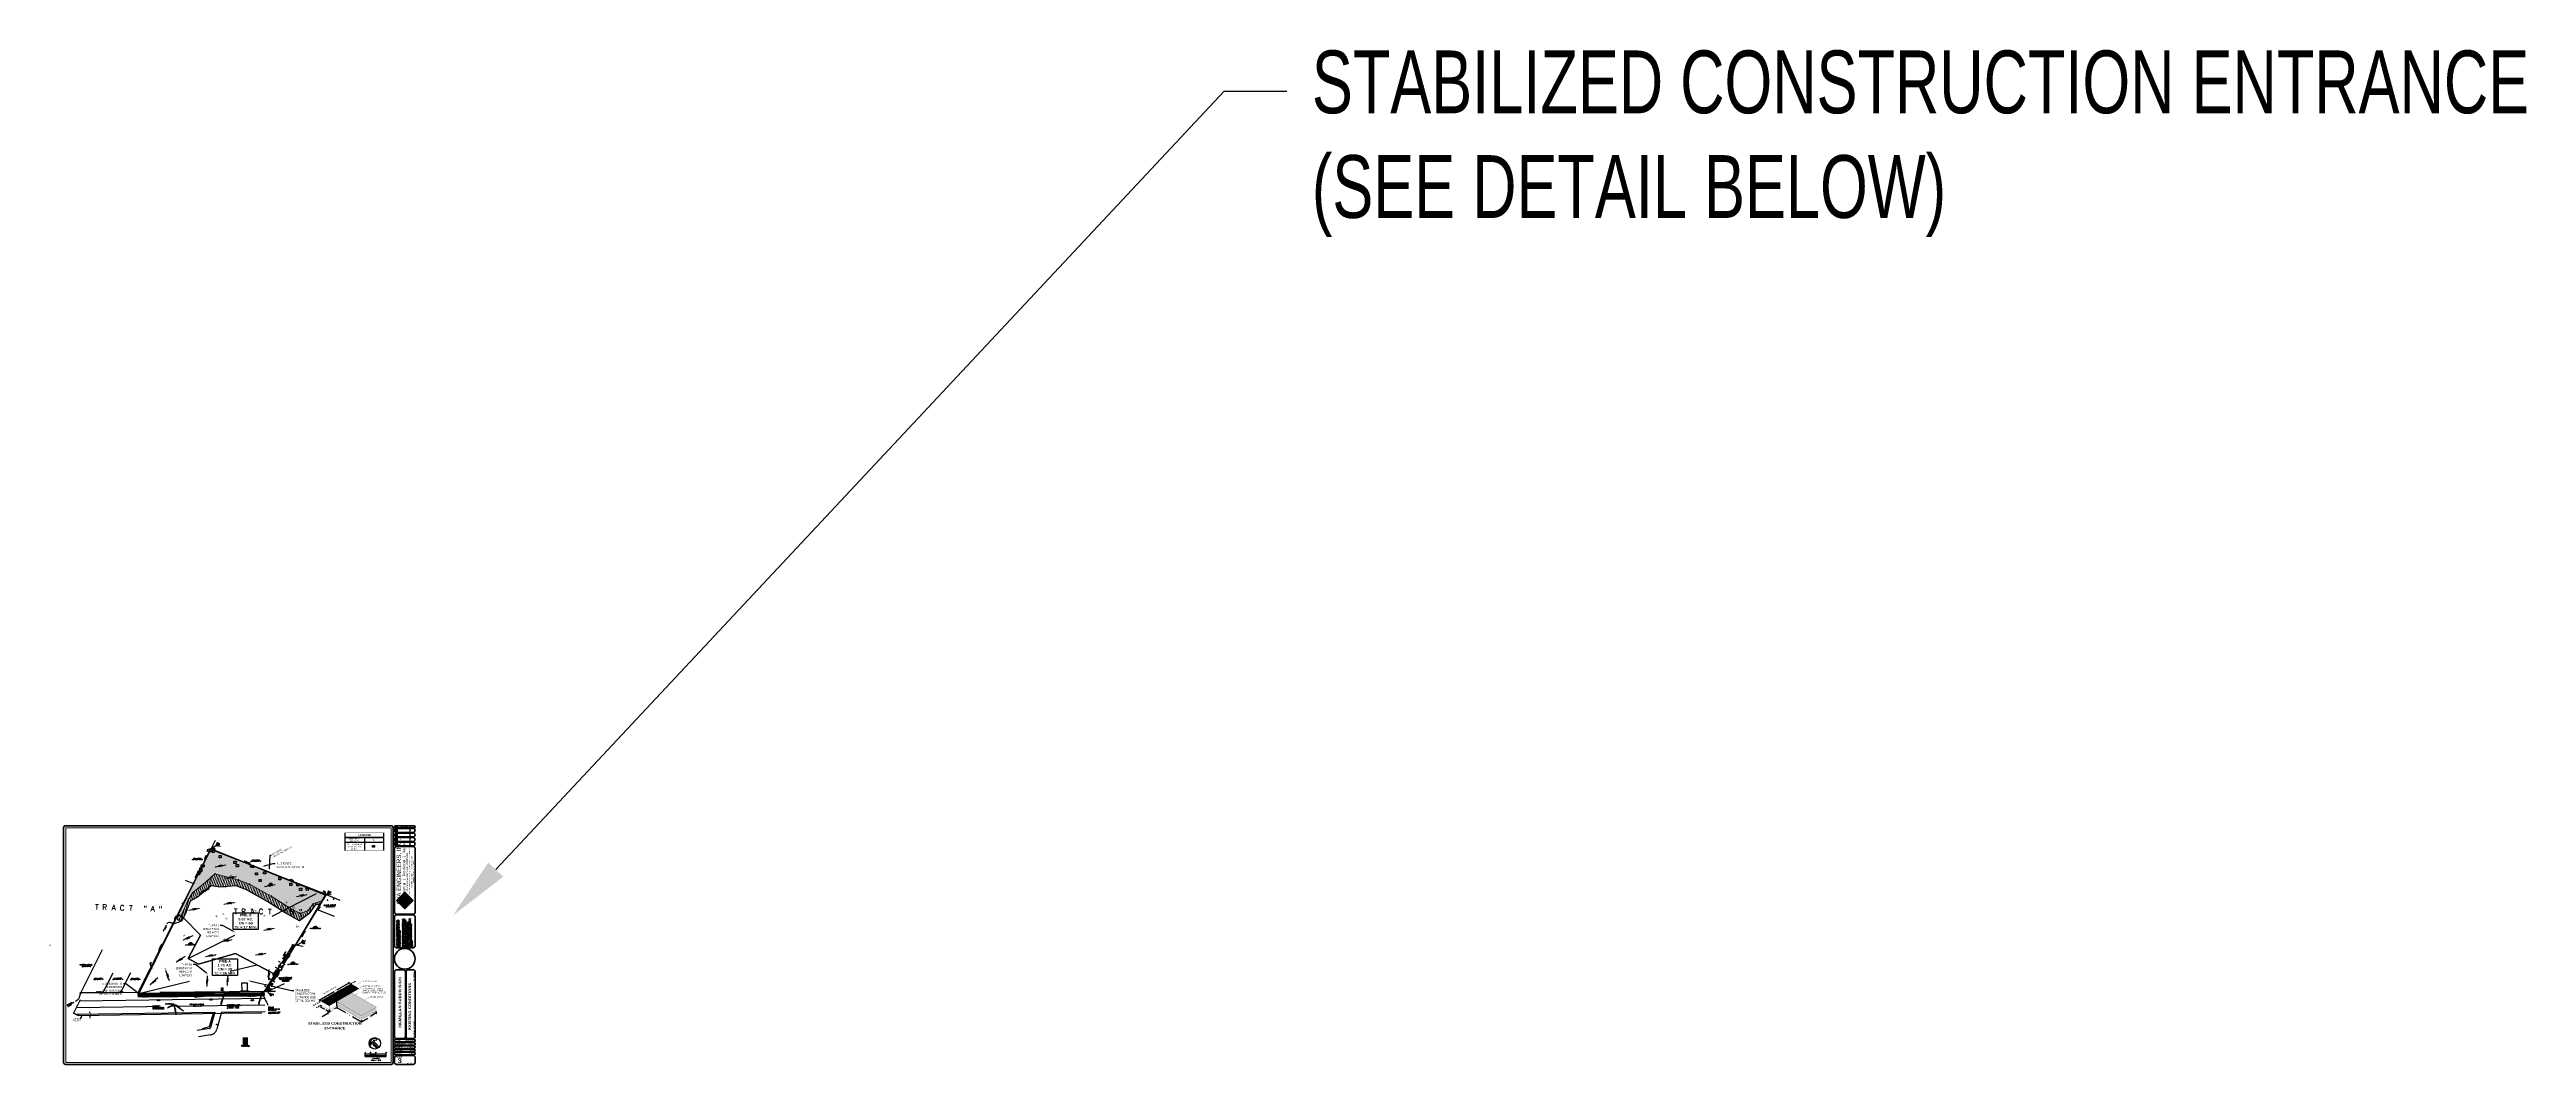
# Paper-space layout 'EXCOND' of a CAD drawing. Header units: feet. Extents: x -1 to 236, y 0 to 97.
# The model-space entities are those that its viewports show. They can reach past a viewport. Long polylines and large blocks are cut down to what shows.
import ezdxf
from ezdxf import colors
from ezdxf.entities.mleader import LeaderData, LeaderLine
from ezdxf.enums import TextEntityAlignment as Align
from ezdxf.math import Vec2, Vec3

# ---------------------------------------------------------------- set-up
doc = ezdxf.new("R2010")
doc.units = ezdxf.units.FT
doc.header["$MEASUREMENT"] = 0
for name, pattern in [('BASE - SURVEY$0$DASHED', [0.75, 0.5, -0.25]), ('CENTER', [2, 1.25, -0.25, 0.25, -0.25]), ('DASHED', [0.75, 0.5, -0.25]), ('HIDDEN', [0.375, 0.25, -0.125]), ('HIDDEN2', [0.1875, 0.125, -0.0625]), ('HIDDENX2', [0.75, 0.5, -0.25])]:
    doc.linetypes.add(name, pattern=pattern)
for name, color, linetype in [('BASE - SURVEY$0$MONUMENTATION', 8, 'Continuous'), ('BASE - SURVEY$0$SAVED OBJECTS', 8, 'Continuous'), ('BASE - SURVEY$0$SIDEWALKS', 255, 'Continuous'), ('BASE - SURVEY$0$SKETCH', 8, 'Continuous'), ('BASE - SURVEY$0$TRACT TEXT', 8, 'Continuous'), ('BASE - SURVEY$0$UTILITIES', 8, 'Continuous'), ('DA_PRE_TXT', 2, 'Continuous'), ('PR-CONC', 4, 'Continuous'), ('PR-CONSTRUCTION ENTRANCE', 4, 'Continuous'), ('PR-DIVIDES-PRE', 3, 'DASHED'), ('PR-DRAINAGE ARROWS', 4, 'DASHED'), ('PR-SITE-TXT', 131, 'Continuous'), ('PR-WATER', 4, 'Continuous'), ('SAVED OBJECTS', 255, 'Continuous'), ('TB', 7, 'Continuous'), ('TB-TEXT', 81, 'Continuous'), ('TBLK', 7, 'Continuous'), ('Tc PATH', 3, 'DASHED'), ('TXT', 4, 'Continuous'), ('UTILITIES', 255, 'Continuous'), ('V-ROAD-CNTR', 8, 'CENTER'), ('X-SURVEY', 7, 'Continuous'), ('X-TEXT', 4, 'Continuous'), ('X-WATER', 8, 'HIDDENX2')]:
    doc.layers.add(name, color=color, linetype=linetype)
for name, color, linetype, lineweight in [('Border', 118, 'Continuous', 70), ('PR-EC SILT FENCE', 140, 'SF', 25), ('PR-WETLAND BUFFER HATCH', 254, 'Continuous', 5), ('X-WETLANDS', 6, 'HIDDEN', 5)]:
    doc.layers.add(name, color=color, linetype=linetype, lineweight=lineweight)
doc.layers.add('GPS5_May12_McMillan_Wetland_Points', color=33, linetype='Continuous', true_color=0xdd8f78)
doc.layers.add('VP', color=15, linetype='Continuous', plot=False)
doc.styles.add('100RS', font='romans.shx', dxfattribs={"height": 0.1})
doc.styles.add('ARIAL', font='arial.ttf')
doc.styles.add('AVA', font='arial.ttf', dxfattribs={"width": 0.7})
doc.styles.add('AVA LOGO', font='')
doc.styles.add('BASE - SURVEY$0$L100', font='simplex', dxfattribs={"height": 2})
doc.styles.add('BASE - SURVEY$0$L120', font='simplex', dxfattribs={"height": 2.4})
doc.styles.add('BASE - SURVEY$0$L60', font='simplex', dxfattribs={"height": 1.2})
doc.styles.add('BASE - SURVEY$0$L80', font='simplex', dxfattribs={"height": 1.6})
doc.styles.add('BASE - SURVEY$0$ROMANC', font='romanc', dxfattribs={"height": 15})
doc.styles.add('BASE - SURVEY$0$ROMANS', font='ROMANS.SHX', dxfattribs={"height": 0.0667})
doc.styles.add('BASE - SURVEY$0$SHR', font='SIMPLEX', dxfattribs={"height": 0.75})
doc.styles.add('BASE - SURVEY$0$STANDARD', font='txt')
doc.styles.add('BASIN_ID', font='ariblk.ttf', dxfattribs={"height": 0.07})
doc.styles.add('C6', font='complex', dxfattribs={"height": 2.499})
doc.styles.add('L30', font='simplex.shx', dxfattribs={"oblique": 15, "height": 6})
doc.styles.add('ROMAND', font='ariblk.ttf')
doc.styles.add('S4', font='simplex', dxfattribs={"height": 1.668})
doc.styles.add('SHR', font='SIMPLEX', dxfattribs={"height": 0.75})
doc.styles.get('AVA LOGO').set_extended_font_data('Agency FB')
doc.linetypes.add('BASE - SURVEY$0$OVERHEAD LINE', pattern='A,1,-0.1,["OH",BASE - SURVEY$0$STANDARD,S=0.075,R=0,X=-0.0625,Y=-0.0375],-0.1', length=1.2)
doc.linetypes.add('SF', pattern='A,0.34,-0.06,[2,LTYPE,S=1,R=0,X=0,Y=0],-0.06', length=0.46)
doc.dimstyles.new('AVA', dxfattribs={"dimtxt": 0.1, "dimasz": 0.1, "dimexe": 0.1, "dimexo": 0.1, "dimgap": 0.05, "dimtad": 0, "dimrnd": 0.5, "dimzin": 12, "dimdsep": 46, "dimtxsty": 'AVA', "dimcen": 0, "dimadec": 0, "dimazin": 0, "dimtfac": 1, "dimtofl": 0, "dimtmove": 0, "dimatfit": 3, "dimfxl": 1, "dimtolj": 1, "dimtzin": 0, "dimarcsym": 1})
doc.dimstyles.new('BASE - SURVEY$0$BUILDING TIES', dxfattribs={"dimscale": 20, "dimtxt": 2, "dimasz": 0.15, "dimexe": 0.007087, "dimexo": 0.0625, "dimgap": 0.003543, "dimtad": 0, "dimdec": 1, "dimzin": 0, "dimdsep": 46, "dimtxsty": 'BASE - SURVEY$0$L100', "dimcen": 0, "dimse1": 1, "dimse2": 1, "dimclrd": 256, "dimaunit": 1, "dimadec": 3, "dimazin": 0, "dimtfac": 1, "dimtdec": 1, "dimtofl": 0, "dimtmove": 0, "dimatfit": 3, "dimfxl": 1, "dimtolj": 1, "dimtzin": 0, "dimarcsym": 0})
doc.dimstyles.new('BASE - SURVEY$0$STANDARD', dxfattribs={"dimtxt": 0.18, "dimasz": 0.9, "dimexe": 0.18, "dimexo": 0.0625, "dimgap": 0.09, "dimtad": 0, "dimtih": 1, "dimtoh": 1, "dimdec": 4, "dimzin": 0, "dimdsep": 46, "dimtxsty": 'BASE - SURVEY$0$STANDARD', "dimcen": 0, "dimadec": 0, "dimazin": 0, "dimtfac": 1, "dimtdec": 4, "dimtofl": 0, "dimtmove": 0, "dimatfit": 3, "dimfxl": 1, "dimtolj": 1, "dimtzin": 0, "dimarcsym": 0})

# ---------------------------------------------------------------- blocks, each defined once
blk = doc.blocks.new('*U19')
at = {"layer": 'TB-TEXT'}
for p, q in [((-1, 0.13), (-1, 0.21)), ((-1, -0.12), (-1, 0.13)), ((1, 0.13), (-1, 0.13)), ((-1, 0), (1, 0)), ((-0.5, 0.13), (-0.5, 0.21)), ((-0.5, -0.12), (-0.5, 0.13)), ((0, 0.13), (0, 0.21)), ((0, -0.12), (0, 0.13)), ((1, 0.13), (1, 0.21)), ((1, -0.12), (1, 0.13)), ((-1, -0.12), (1, -0.12))]:
    blk.add_line(p, q, dxfattribs=at)
for points in [[(-1, 0), (-1, -0.12), (-0.5, 0), (-0.5, -0.12)], [(-0.5, 0.13), (-0.5, 0), (0, 0.13), (0, 0)], [(0, 0), (0, -0.12), (1, 0), (1, -0.12)]]:
    blk.add_solid(points, dxfattribs=at)
for s, height, style, p in [('0', 0.0556, 'S4', (-1, 0.24)), ('20', 0.0556, 'S4', (-0.5, 0.25)), ('40', 0.0556, 'S4', (0.01, 0.25)), ('80', 0.0556, 'S4', (1, 0.25)), ('1 inch =     ft.', 0.0833, 'C6', (0.04, -0.52)), ('( IN FEET )', 0.0833, 'C6', (0.04, -0.34))]:
    blk.add_text(s, height=height, dxfattribs=dict(at, style=style)).set_placement(p, align=Align.CENTER)
at = {"layer": 'TB-TEXT', "style": 'C6'}
blk.add_text('40', height=0.0833, dxfattribs=at).set_placement((0.18, -0.51))
blk = doc.blocks.new('northarrow')
at = {"layer": 'TB', "color": 7, "linetype": 'ByBlock', "lineweight": -2}
for p, q in [((0, 0.51), (-0.46, 0.22)), ((-0.46, 0.22), (-0.39, 0.11)), ((-0.39, 0.11), (-0.07, 0.31)), ((-0.07, 0.31), (-0.07, -0.51)), ((0.46, 0.22), (0, 0.51)), ((0.07, -0.51), (0.07, 0.31)), ((0.07, 0.31), (0.39, 0.11)), ((0.39, 0.11), (0.46, 0.22)), ((-0.07, -0.51), (0.07, -0.51))]:
    blk.add_line(p, q, dxfattribs=at)
blk.add_circle((0, 0), 0.546, dxfattribs=at)
at = {"layer": 'TB', "color": 151, "linetype": 'ByBlock', "lineweight": -2, "style": '100RS'}
blk.add_text('NORTH', height=0.12, rotation=90, dxfattribs=at).set_placement((-0.06, -0.15), align=Align.BOTTOM_CENTER)
blk = doc.blocks.new('A$Ca8f96253')
h = blk.add_hatch(color=8)
h.paths.add_polyline_path([(34.66, 4.3), (34.62, 4.35), (34.29, 4.02), (34.31, 3.95)])
h.paths.add_polyline_path([(34.25, 4.15), (34.27, 4.09), (34.57, 4.39), (34.53, 4.44)])
h.paths.add_polyline_path([(34.49, 4.48), (34.44, 4.52), (34.2, 4.28), (34.22, 4.22)])
h.paths.add_polyline_path([(34.4, 4.57), (34.35, 4.61), (34.16, 4.41), (34.18, 4.35)])
h.paths.add_polyline_path([(34.31, 4.66), (34.27, 4.7), (34.11, 4.55), (34.14, 4.48)])
h.paths.add_polyline_path([(34.22, 4.74), (34.18, 4.79), (34.07, 4.68), (34.09, 4.61)])
h.paths.add_polyline_path([(34.14, 4.83), (34.09, 4.88), (34.03, 4.81), (34.05, 4.74)])
h.paths.add_polyline_path([(34, 4.96), (33.98, 4.94), (34, 4.88), (34.05, 4.92)])
h.paths.add_polyline_path([(33.83, 3.56), (33.9, 3.49), (34.29, 3.87), (34.25, 3.98)])
h.paths.add_polyline_path([(33.74, 3.65), (33.81, 3.57), (34.24, 4), (34.2, 4.11)])
h.paths.add_polyline_path([(34.2, 4.13), (34.16, 4.24), (33.65, 3.73), (33.73, 3.66)])
h.paths.add_polyline_path([(34.15, 4.26), (34.12, 4.37), (33.56, 3.82), (33.64, 3.75)])
h.paths.add_polyline_path([(34.11, 4.4), (34.07, 4.51), (33.48, 3.91), (33.55, 3.84)])
h.paths.add_polyline_path([(33.39, 4), (33.46, 3.92), (34.07, 4.53), (34.03, 4.64)])
h.paths.add_polyline_path([(33.3, 4.09), (33.37, 4.01), (34.02, 4.66), (33.99, 4.77)])
h.paths.add_polyline_path([(33.98, 4.79), (33.94, 4.9), (33.21, 4.17), (33.29, 4.1)])
h.paths.add_polyline_path([(33.13, 4.26), (33.2, 4.19), (33.93, 4.92), (33.9, 5.03)])
h = blk.add_hatch(color=255)
h.paths.add_polyline_path([(34.31, 3.95), (34.29, 3.87), (33.9, 3.49), (33.92, 3.47), (34.71, 4.26), (34.66, 4.3)])
h.paths.add_polyline_path([(34.62, 4.35), (34.57, 4.39), (34.27, 4.09), (34.24, 4), (33.81, 3.57), (33.83, 3.56)])
h.paths.add_polyline_path([(34.2, 4.13), (33.73, 3.66), (33.74, 3.65), (34.53, 4.44), (34.49, 4.48), (34.22, 4.22)])
h.paths.add_polyline_path([(34.18, 4.35), (34.15, 4.26), (33.64, 3.75), (33.65, 3.73), (34.44, 4.52), (34.4, 4.57)])
h.paths.add_polyline_path([(34.11, 4.4), (33.55, 3.84), (33.56, 3.82), (34.35, 4.61), (34.31, 4.66), (34.14, 4.48)])
h.paths.add_polyline_path([(34.07, 4.53), (33.46, 3.92), (33.48, 3.91), (34.27, 4.7), (34.22, 4.74), (34.09, 4.61)])
h.paths.add_polyline_path([(34.05, 4.74), (34.02, 4.66), (33.37, 4.01), (33.39, 4), (34.18, 4.79), (34.14, 4.83)])
h.paths.add_polyline_path([(34.09, 4.88), (34.05, 4.92), (34, 4.88), (33.98, 4.79), (33.29, 4.1), (33.3, 4.09)])
h.paths.add_polyline_path([(33.93, 4.92), (33.2, 4.19), (33.21, 4.17), (34, 4.96), (33.96, 5.01)])
h = blk.add_hatch(color=9)
h.paths.add_polyline_path([(34.29, 3.87), (34.31, 3.95), (34.29, 4.02), (34.25, 3.98)])
h.paths.add_polyline_path([(34.25, 4.15), (34.2, 4.11), (34.24, 4), (34.27, 4.09)])
h.paths.add_polyline_path([(34.2, 4.28), (34.16, 4.24), (34.2, 4.13), (34.22, 4.22)])
h.paths.add_polyline_path([(34.18, 4.35), (34.16, 4.41), (34.12, 4.37), (34.15, 4.26)])
h.paths.add_polyline_path([(34.11, 4.55), (34.07, 4.51), (34.11, 4.4), (34.14, 4.48)])
h.paths.add_polyline_path([(34.07, 4.53), (34.09, 4.61), (34.07, 4.68), (34.03, 4.64)])
h.paths.add_polyline_path([(34.03, 4.81), (33.99, 4.77), (34.02, 4.66), (34.05, 4.74)])
h.paths.add_polyline_path([(34, 4.88), (33.98, 4.94), (33.94, 4.9), (33.98, 4.79)])
h.paths.add_polyline_path([(33.96, 5.01), (33.92, 5.05), (33.9, 5.03), (33.93, 4.92)])
for p, q in [((33.09, 11.04), (33.01, 10.9)), ((33.01, 10.9), (33.16, 10.9)), ((33.09, 10.61), (33.01, 10.46)), ((33.01, 10.46), (33.16, 10.46)), ((33.09, 10.18), (33.01, 10.03)), ((33.01, 10.03), (33.16, 10.03)), ((33.09, 9.74), (33.01, 9.6)), ((33.01, 9.6), (33.16, 9.6)), ((33.16, 10.9), (33.09, 11.04)), ((33.16, 10.46), (33.09, 10.61)), ((33.16, 10.03), (33.09, 10.18)), ((33.16, 9.6), (33.09, 9.74)), ((33.22, 11.21), (33.22, 11.41)), ((33.22, 10.77), (33.22, 11.15)), ((33.22, 10.34), (33.22, 10.71)), ((33.22, 9.9), (33.22, 10.28)), ((33.22, 9.47), (33.22, 9.85)), ((34.44, 11.21), (34.44, 11.41)), ((34.44, 10.77), (34.44, 11.15)), ((34.44, 10.34), (34.44, 10.71)), ((34.44, 9.9), (34.44, 10.28)), ((34.44, 9.47), (34.44, 9.84)), ((33.13, 4.26), (33.92, 5.05)), ((33.21, 4.17), (34, 4.96)), ((33.3, 4.09), (34.09, 4.88)), ((33.39, 4), (34.18, 4.79)), ((33.93, 4.92), (33.9, 5.03)), ((34.71, 4.26), (33.92, 5.05)), ((33.98, 4.79), (33.94, 4.9)), ((34, 4.88), (33.98, 4.94)), ((34.02, 4.66), (33.99, 4.77)), ((34.05, 4.74), (34.03, 4.81)), ((33.92, 3.47), (33.13, 4.26)), ((33.48, 3.91), (34.27, 4.7)), ((33.56, 3.82), (34.35, 4.61)), ((33.65, 3.73), (34.44, 4.52)), ((33.74, 3.65), (34.53, 4.44)), ((33.83, 3.56), (34.62, 4.35)), ((33.92, 3.47), (34.71, 4.26)), ((34.07, 4.53), (34.03, 4.64)), ((34.09, 4.61), (34.07, 4.68)), ((34.11, 4.4), (34.07, 4.51)), ((34.14, 4.48), (34.11, 4.55)), ((34.15, 4.26), (34.12, 4.37)), ((34.18, 4.35), (34.16, 4.41)), ((34.2, 4.13), (34.16, 4.24)), ((34.22, 4.22), (34.2, 4.28)), ((34.24, 4), (34.2, 4.11)), ((34.27, 4.09), (34.25, 4.15)), ((34.29, 3.87), (34.25, 3.98)), ((34.31, 3.95), (34.29, 4.02))]:
    blk.add_line(p, q)
for points in [[(33.2, 4.19), (33.93, 4.92), (33.96, 5.01)], [(33.29, 4.1), (33.98, 4.79), (34, 4.88), (34.05, 4.92)], [(33.37, 4.01), (34.02, 4.66), (34.05, 4.74), (34.14, 4.83)], [(33.46, 3.92), (34.07, 4.53), (34.09, 4.61), (34.22, 4.74)], [(33.55, 3.84), (34.11, 4.4), (34.14, 4.48), (34.31, 4.66)], [(33.64, 3.75), (34.15, 4.26), (34.18, 4.35), (34.4, 4.57)], [(33.73, 3.66), (34.2, 4.13), (34.22, 4.22), (34.49, 4.48)], [(33.81, 3.57), (34.24, 4), (34.27, 4.09), (34.57, 4.39)], [(33.9, 3.49), (34.29, 3.87), (34.31, 3.95), (34.66, 4.3)]]:
    blk.add_lwpolyline(points)
at = {"const_width": 0.05}
blk.add_lwpolyline([(-0.03, 0, 1), (0.03, 0, 1)], format="xyb", close=True, dxfattribs=at)
at = {"layer": 'Border'}
for points in [[(32.8, 11.21), (32.8, -11.21, -0.414214), (32.6, -11.41), (1.5, -11.41, -0.414214), (1.3, -11.21), (1.3, 11.21, -0.414214), (1.5, 11.41), (32.6, 11.41, -0.414214)], [(33.11, 10.77), (34.71, 10.77, 1), (34.71, 11.15), (33.11, 11.15, 1)], [(33.02, 11.21, -1), (33.02, 11.41), (34.81, 11.41, -1), (34.81, 11.21)], [(33.11, 10.71, 1), (33.11, 10.34), (34.71, 10.34, 1), (34.71, 10.71)], [(33.11, 10.28, 1), (33.11, 9.9), (34.71, 9.9, 1), (34.71, 10.28)], [(34.71, 9.85), (33.11, 9.85, 1), (33.11, 9.47), (34.71, 9.47, 1)], [(32.93, 9.21, -0.414214), (33.12, 9.41), (34.71, 9.41, -0.414214), (34.91, 9.21), (34.91, 3.14, -0.414214), (34.71, 2.95), (33.12, 2.95, -0.414214), (32.93, 3.14)], [(33.12, -0.26, -0.414214), (32.93, -0.06), (32.93, 2.69, -0.414214), (33.12, 2.89), (34.71, 2.89, -0.414214), (34.91, 2.69), (34.91, -0.06, -0.414214), (34.71, -0.26)], [(33.97, -8.74), (33.97, -2.55, 0.414214), (33.77, -2.36), (33.12, -2.36, 0.414214), (32.93, -2.55), (32.93, -8.74, 0.414214), (33.12, -8.94), (33.77, -8.94, 0.414214)], [(34.24, -2.36, 0.414214), (34.04, -2.55), (34.04, -8.74, 0.414214), (34.24, -8.94), (34.71, -8.94, 0.414214), (34.91, -8.74), (34.91, -2.55, 0.414214), (34.71, -2.36)], [(34.78, -9.25, 1), (34.78, -9), (33.05, -9, 1), (33.05, -9.25)], [(34.78, -9.56, 1), (34.78, -9.31), (33.05, -9.31, 1), (33.05, -9.56)], [(34.78, -9.87, 1), (34.78, -9.62), (33.05, -9.62, 1), (33.05, -9.87)], [(34.78, -10.17, 1), (34.78, -9.93), (33.05, -9.93, 1), (33.05, -10.17)], [(33.05, -10.48, -1), (33.05, -10.24), (34.78, -10.24, -1), (34.78, -10.48)], [(34.91, -10.74, 0.414214), (34.71, -10.55), (33.12, -10.55, 0.414214), (32.93, -10.74), (32.93, -11.21, 0.414214), (33.12, -11.41), (34.71, -11.41, 0.414214), (34.91, -11.21)]]:
    blk.add_lwpolyline(points, format="xyb", close=True, dxfattribs=at)
blk.add_circle((33.91, -1.31), 0.99, dxfattribs=at)
at = {"style": 'ROMAND'}
for s, height, p in [('No.', 0.0972, (33, 11.25)), ('3', 0.0777, (33.06, 10.04)), ('4', 0.0777, (33.06, 9.61)), ('2', 0.0777, (33.06, 10.48)), ('1', 0.0777, (33.07, 10.91)), ('Revisions', 0.0972, (33.54, 11.25)), ('By', 0.0972, (34.59, 11.25)), ('Date:', 0.139, (33.06, -9.19)), ('Designer:', 0.139, (33.06, -9.5)), ('Job #:', 0.139, (33.06, -9.81)), ('Scale:', 0.139, (33.06, -10.43)), ('Sheet:', 0.139, (33.06, -10.77)), ('Drawn:', 0.139, (33.06, -10.12)), ('of', 0.129, (34.11, -11.36)), ('11', 0.129, (34.42, -11.36))]:
    blk.add_text(s, height=height, dxfattribs=at).set_placement(p)
at = {"style": 'AVA LOGO'}
for s, height, p in [('AVA ENGINEERS, INC.', 0.4268, (33.56, 7)), ('Commercial   |   Residential   |   Marine', 0.2305, (33.95, 7)), ('4201 BAYMEADOWS RD, SUITE 3   |   JACKSONVILLE, FLORIDA 32217', 0.1152, (34.42, 7)), ('Florida Certificate No. 00008161', 0.18, (34.22, 7)), ('Ph. (904) 730-3223   |   Fx. (904) 730-3226', 0.1152, (34.62, 7)), ('Henry A. Vorpe Jr. No. 49049', 0.1152, (34.79, 7))]:
    blk.add_text(s, height=height, rotation=90, dxfattribs=at).set_placement(p, align=Align.CENTER)
at = {"style": 'ROMAND'}
for s, height, p in [('MCMILLAN SUBDIVISION', 0.25, (33.57, -7.89)), ('DUVAL COUNTY', 0.12, (34.85, -8.74))]:
    blk.add_text(s, height=height, rotation=90, dxfattribs=at).set_placement(p)
blk.add_text('FLORIDA', height=0.12, rotation=90, dxfattribs=at).set_placement((34.85, -2.55), align=Align.RIGHT)
for s, p in [('8/8/2022', (34.83, -9.19)), ('HAV', (34.75, -9.51)), ('21-023', (34.84, -9.81)), ('TRB', (34.75, -10.13)), ('1:40', (34.75, -10.44))]:
    blk.add_text(s, height=0.139, dxfattribs=at).set_placement(p, align=Align.RIGHT)
at = {"insert": (33.13, -0.17), "char_height": 0.065, "attachment_point": 1, "rotation": 90, "line_spacing_factor": 0.985714, "style": 'L30'}
blk.add_mtext_dynamic_manual_height_columns('UNLESS THIS DRAWING BEARS THE EMBOSSED SEAL OF A FLORIDA REGISTERED ENGINEER ACTING AS AN AUTHORIZED AGENT FOR AVA ENGINEERS, INC,, IT IS FOR INFORMATION PURPOSES ONLY AND IS NOT VALID.\\P\\PTHE STORMWATER SYSTEM AS SHOWN ON THESE PLANS HAS BEEN PREPARED IN ACCORDANCE WITH STANDARD, ACCEPTED ENGINEERING PRACTICE, HOWEVER, CERTAIN DESIGN CRITERIA, RULES OR LAWS THAT ARE MANDATED BY OTHERS (ie CITY, COUNTY, STATE, FEDERAL, etc.) HAVE BEEN USED TO DETERMINE THE FINAL DESIGN FOR SUCH STORMWATER FACILITIES. THE ENGINEER DOES NOT ACCEPT RESPONSIBILITY FOR POSSIBLE FUTURE CONTAMINATION RESULTING FROM THE REQUIREMENT FOR RETENTION AND TREATMENT OF STORMWATER.', width=2.9737, gutter_width=30, heights=[210.53], dxfattribs=at)
blk = doc.blocks.new('Flow-new')
at = {"linetype": 'Continuous'}
for points, format in [([(0, 0, 0, 4.5, 0), (-4, -10, 1.05, 1.05, 0)], "xyseb"), ([(-19, -44), (-13, -31, 0.331787), (-13, -30), (-15, -29, -0.625361), (-14, -27), (-10, -28, 0.622414), (-9, -27), (-13, -24, -0.625361), (-12, -23), (-8, -23, 0.622414), (-7, -22), (-11, -19, -0.625361), (-10, -18), (-5, -18, 0.622414), (-5, -17), (-6, -15, -0.283792), (-6, -15), (-2, -5)], "xyb")]:
    blk.add_lwpolyline(points, format=format, dxfattribs=at)
blk = doc.blocks.new('BASE - SURVEY$0$A$C523B294B')
at = {"layer": 'BASE - SURVEY$0$MONUMENTATION'}
for radius in [1, 0.75]:
    blk.add_circle((0, 0), radius, dxfattribs=at)
blk = doc.blocks.new('BASE - SURVEY$0$A$C14A63184')
at = {"layer": 'BASE - SURVEY$0$UTILITIES'}
for p, q in [((-0.5, 0.5), (-1.5, -0.4)), ((0.5, -0.5), (1.5, 0.4))]:
    blk.add_line(p, q, dxfattribs=at)
blk.add_circle((0, 0), 0.677, dxfattribs=at)
for centre, start, end in [((1.2, 0.7), 311.9023, 131.9023), ((-1.2, -0.7), 131.9023, 311.9023)]:
    blk.add_arc(centre, 0.338, start, end, dxfattribs=at)
blk = doc.blocks.new('BASE - SURVEY$0$POWER POLE')
at = {"layer": 'BASE - SURVEY$0$UTILITIES', "ltscale": 0.5}
blk.add_blockref('BASE - SURVEY$0$A$C14A63184', (0, 0), dxfattribs=at)
blk = doc.blocks.new('*D194')
at = {"layer": 'BASE - SURVEY$0$SAVED OBJECTS', "lineweight": -2, "ltscale": 0.5, "transparency": 16777216}
for p, q in [((433169.2, 2201383.3), (433167.7, 2201385.9)), ((433173.8, 2201375.4), (433175.3, 2201372.8))]:
    blk.add_line(p, q, dxfattribs=at)
at = {"layer": 'BASE - SURVEY$0$SAVED OBJECTS', "color": 0, "lineweight": -2, "ltscale": 0.5, "transparency": 16777216}
for p, q in [((433170.4, 2201380.6), (433170.6, 2201380.7)), ((433172, 2201377.8), (433172.2, 2201377.9))]:
    blk.add_line(p, q, dxfattribs=at)
at = {"layer": 'BASE - SURVEY$0$SAVED OBJECTS', "ltscale": 0.5, "transparency": 16777216}
for points in [[(433169.6, 2201383.6), (433168.8, 2201383.1), (433170.7, 2201380.7)], [(433174.2, 2201375.6), (433173.4, 2201375.1), (433172.3, 2201378)]]:
    blk.add_solid(points, dxfattribs=at)
at = {"layer": 'Defpoints', "color": 0, "ltscale": 0.5, "transparency": 16777216}
for p in [(433170.8, 2201380.8), (433172.3, 2201378), (433172.4, 2201378)]:
    blk.add_point(p, dxfattribs=at)
at = {"layer": 'BASE - SURVEY$0$SAVED OBJECTS', "color": 0, "ltscale": 0.5, "transparency": 16777216, "insert": (433166.4, 2201388.1), "char_height": 2, "attachment_point": 5, "rotation": 300.00523, "style": 'BASE - SURVEY$0$L100'}
blk.add_mtext("\\A1;3.2'", dxfattribs=at)
blk = doc.blocks.new('*D195')
at = {"layer": 'BASE - SURVEY$0$SAVED OBJECTS', "lineweight": -2, "ltscale": 0.5, "transparency": 16777216}
for p, q in [((433148.2, 2201368.3), (433146.7, 2201370.9)), ((433151.5, 2201362.5), (433153, 2201359.9))]:
    blk.add_line(p, q, dxfattribs=at)
at = {"layer": 'BASE - SURVEY$0$SAVED OBJECTS', "color": 0, "lineweight": -2, "ltscale": 0.5, "transparency": 16777216}
for p, q in [((433150, 2201365.9), (433149.8, 2201365.8)), ((433150.3, 2201365.3), (433150.1, 2201365.2))]:
    blk.add_line(p, q, dxfattribs=at)
at = {"layer": 'BASE - SURVEY$0$SAVED OBJECTS', "ltscale": 0.5, "transparency": 16777216}
for points in [[(433148.6, 2201368.5), (433147.7, 2201368), (433149.7, 2201365.7)], [(433152, 2201362.8), (433151.1, 2201362.3), (433150, 2201365.1)]]:
    blk.add_solid(points, dxfattribs=at)
at = {"layer": 'Defpoints', "color": 0, "ltscale": 0.5, "transparency": 16777216}
for p in [(433149.7, 2201365.7), (433150, 2201365.1), (433150, 2201365.1)]:
    blk.add_point(p, dxfattribs=at)
at = {"layer": 'BASE - SURVEY$0$SAVED OBJECTS', "color": 0, "ltscale": 0.5, "transparency": 16777216, "insert": (433145.4, 2201373.1), "char_height": 2, "attachment_point": 5, "rotation": 300.00523, "style": 'BASE - SURVEY$0$L100'}
blk.add_mtext("\\A1;0.7'", dxfattribs=at)
blk = doc.blocks.new('*D196')
at = {"layer": 'BASE - SURVEY$0$SAVED OBJECTS', "lineweight": -2, "ltscale": 0.5, "transparency": 16777216}
for p, q in [((433106.1, 2201343.2), (433104.6, 2201345.8)), ((433110.6, 2201335.5), (433112.1, 2201332.9))]:
    blk.add_line(p, q, dxfattribs=at)
at = {"layer": 'BASE - SURVEY$0$SAVED OBJECTS', "ltscale": 0.5, "transparency": 16777216}
for points in [[(433106.6, 2201343.5), (433105.7, 2201343), (433107.6, 2201340.6)], [(433111, 2201335.7), (433110.2, 2201335.2), (433109.1, 2201338.1)]]:
    blk.add_solid(points, dxfattribs=at)
at = {"layer": 'Defpoints', "color": 0, "ltscale": 0.5, "transparency": 16777216}
for p in [(433107.6, 2201340.6), (433107.6, 2201340.6), (433109.1, 2201338.1)]:
    blk.add_point(p, dxfattribs=at)
at = {"layer": 'BASE - SURVEY$0$SAVED OBJECTS', "color": 0, "ltscale": 0.5, "transparency": 16777216, "insert": (433103.3, 2201348), "char_height": 2, "attachment_point": 5, "rotation": 300.00523, "style": 'BASE - SURVEY$0$L100'}
blk.add_mtext("\\A1;2.9'", dxfattribs=at)
blk = doc.blocks.new('*D197')
at = {"layer": 'BASE - SURVEY$0$SAVED OBJECTS', "lineweight": -2, "ltscale": 0.5, "transparency": 16777216}
for p, q in [((433077.7, 2201326.8), (433076.2, 2201329.4)), ((433083.3, 2201317.2), (433084.8, 2201314.6))]:
    blk.add_line(p, q, dxfattribs=at)
at = {"layer": 'BASE - SURVEY$0$SAVED OBJECTS', "ltscale": 0.5, "transparency": 16777216}
for points in [[(433078.2, 2201327.1), (433077.3, 2201326.6), (433079.2, 2201324.2)], [(433083.7, 2201317.4), (433082.9, 2201316.9), (433081.8, 2201319.8)]]:
    blk.add_solid(points, dxfattribs=at)
at = {"layer": 'Defpoints', "color": 0, "ltscale": 0.5, "transparency": 16777216}
for p in [(433079.2, 2201324.2), (433079.2, 2201324.2), (433081.8, 2201319.8)]:
    blk.add_point(p, dxfattribs=at)
at = {"layer": 'BASE - SURVEY$0$SAVED OBJECTS', "color": 0, "ltscale": 0.5, "transparency": 16777216, "insert": (433075.1, 2201331.5), "char_height": 2, "attachment_point": 5, "rotation": 300.00523, "style": 'BASE - SURVEY$0$L100'}
blk.add_mtext("\\A1;5.1'", dxfattribs=at)
blk = doc.blocks.new('BASE - SURVEY$0$bm')
for p, q in [((-0.13, 0), (0.13, 0)), ((0, -0.13), (0, 0.13))]:
    blk.add_line(p, q)
at = {"const_width": 0.1}
for points in [[(-0.05, 0, 0.414214), (0, -0.05, 1)], [(0.05, 0, 0.414214), (0, 0.05, 1)]]:
    blk.add_lwpolyline(points, format="xyb", dxfattribs=at)
blk.add_circle((0, 0), 0.1)
blk = doc.blocks.new('BASE - SURVEY$0$A$C5D792CDF')
at = {"layer": 'BASE - SURVEY$0$UTILITIES'}
blk.add_circle((1.1, 1.1), 1.13, dxfattribs=at)
at = {"layer": 'BASE - SURVEY$0$UTILITIES', "style": 'BASE - SURVEY$0$SHR'}
blk.add_text('S', height=1.35, dxfattribs=at).set_placement((1.1, 0.5), align=Align.CENTER)
blk = doc.blocks.new('A$C5D792CDF')
at = {"layer": 'UTILITIES'}
blk.add_circle((1.1, 1.1), 1.13, dxfattribs=at)
at = {"layer": 'UTILITIES', "style": 'SHR'}
blk.add_text('S', height=1.35, dxfattribs=at).set_placement((1.1, 0.5), align=Align.CENTER)
blk = doc.blocks.new('*D147')
at = {"layer": 'Defpoints', "color": 0, "transparency": 16777216}
for p in [(432431.6, 2201556.6), (432433.3, 2201555.7), (432434, 2201561)]:
    blk.add_point(p, dxfattribs=at)
at = {"layer": 'X-WATER', "color": 0, "lineweight": -2, "transparency": 16777216}
for p, q in [((432431.4, 2201552.2), (432429.5, 2201548.6)), ((432435.2, 2201554.7), (432436.8, 2201553.8)), ((432437.5, 2201563.7), (432439.3, 2201567.2)), ((432437.5, 2201559.1), (432439.1, 2201558.3))]:
    blk.add_line(p, q, dxfattribs=at)
at = {"layer": 'X-WATER', "color": 0, "transparency": 16777216}
for points in [[(432430.8, 2201552.5), (432432, 2201551.9), (432433.3, 2201555.7)], [(432436.9, 2201564), (432438.1, 2201563.4), (432435.6, 2201560.1)]]:
    blk.add_solid(points, dxfattribs=at)
at = {"layer": 'X-WATER', "color": 0, "transparency": 16777216, "insert": (432428, 2201545.7), "char_height": 4, "attachment_point": 5, "rotation": 62.11528, "style": 'AVA'}
blk.add_mtext("\\A1;5'", dxfattribs=at)
blk = doc.blocks.new('_Dot')
at = {"color": 0, "linetype": 'ByBlock', "lineweight": -2}
blk.add_line((-0.5, 0), (-1, 0), dxfattribs=at)
at = {"color": 0, "linetype": 'ByBlock', "const_width": 0.5}
blk.add_lwpolyline([(-0.25, 0, 1), (0.25, 0, 1)], format="xyb", close=True, dxfattribs=at)
blk = doc.blocks.new('BASE - SURVEY')
at = {"layer": 'BASE - SURVEY$0$SAVED OBJECTS', "ltscale": 0.5}
h = blk.add_hatch(dxfattribs=at)
h.set_pattern_fill('AR-SAND', color=256, scale=2, angle=-0.4031)
h.set_pattern_definition([(37.0969, (427408.5442, 2196682.3554), (-0.0988718, 3.8544385), [0, -3.04, 0, -3.4, 0, -3.25]), (7.0969, (427408.544, 2196682.3554), (3.5791754, 5.6192504), [0, -1.64, 0, -2.74, 0, -1.05]), (327.0969, (427406.0843, 2196682.3727), (6.2282092, -0.0325004), [0, -1, 0, -3.6, 0, -4.7]), (317.0969, (427406.0843, 2196682.3727), (6.024454, 1.7130093), [0, -0.5, 0, -2.36, 0, -2.7])])
h.paths.add_polyline_path([(432763.05, 2201456.5, -1.012148), (432762.52, 2201456.79), (432719.58, 2201480.56, -1.0036195), (432719.06, 2201480.86), (432675.4, 2201505.44, -0.991792), (432674.87, 2201505.73), (432629.12, 2201530.51, -0.4985783), (432628.65, 2201530.44), (432613.18, 2201514.66), (432621.54, 2201503.71), (432632.52, 2201498.13), (432655.49, 2201485.33), (432689.02, 2201465.31), (432714.26, 2201455.75), (432735.41, 2201445.2), (432762.88, 2201432.57), (432787.53, 2201417.83), (432820.11, 2201406.59), (432839.17, 2201389.32), (432855.23, 2201380.24), (432880.31, 2201367.96), (432901.34, 2201357.5), (432918.5, 2201374.15), (432903.04, 2201382.69), (432903.04, 2201382.69), (432897.78, 2201385.71, -0.9805894), (432897.25, 2201385.99), (432852.08, 2201409.59, -1.0036106), (432851.55, 2201409.86), (432807.47, 2201433.3, -0.996491), (432806.94, 2201433.58)], flags=17)
h.paths.add_polyline_path([(432758.16, 2201447.21, -1), (432757.56, 2201447.21, -1)], flags=16)
h.paths.add_polyline_path([(432713.83, 2201471.02, -1), (432714.43, 2201471.01, -1)], flags=16)
h.paths.add_polyline_path([(432802.03, 2201423.22, -1), (432801.43, 2201423.23, -1)], flags=16)
h.paths.add_polyline_path([(432669.37, 2201495.19, -1), (432669.97, 2201495.18, -1)], flags=16)
h.paths.add_polyline_path([(432846.84, 2201400.25, -1), (432846.24, 2201400.26, -1)], flags=16)
h.paths.add_polyline_path([(432624.26, 2201520.13, -1), (432624.86, 2201520.13, -1)], flags=16)
h.paths.add_polyline_path([(432891.19, 2201376.54, -1), (432890.59, 2201376.54, -1)], flags=16)
h.paths.add_polyline_path([(432940.14, 2201362.19, -1.0122228), (432939.61, 2201362.48), (432918.5, 2201374.15), (432901.34, 2201357.5), (432908.17, 2201354.1), (432924.61, 2201340.93), (432946.79, 2201331.39), (432972.63, 2201320.81), (432987.86, 2201308.88), (433001.46, 2201299.61), (433017.15, 2201295.21), (433031, 2201292.15), (433044.67, 2201306.27), (433028.33, 2201314.9, -1.0089725), (433027.8, 2201315.19), (432984.94, 2201338.83, -0.98838), (432984.41, 2201339.11)], flags=17)
h.paths.add_polyline_path([(432935.45, 2201353.22, -1), (432934.85, 2201353.23, -1)], flags=16)
h.paths.add_polyline_path([(432980.46, 2201329.21, -1), (432979.86, 2201329.21, -1)], flags=16)
h.paths.add_polyline_path([(433023.42, 2201306.09, -1), (433022.82, 2201306.09, -1)], flags=16)
h.paths.add_polyline_path([(433054.73, 2201301.11, -0.7245996), (433054.18, 2201300.94), (433042.64, 2201292.59), (433037.12, 2201290.79), (433017.15, 2201295.21), (433001.46, 2201299.61), (432987.86, 2201308.88), (432972.63, 2201320.81), (432946.79, 2201331.39), (432924.61, 2201340.93), (432908.17, 2201354.1), (432880.31, 2201367.96), (432855.23, 2201380.24), (432839.17, 2201389.32), (432820.11, 2201406.59), (432787.53, 2201417.83), (432762.88, 2201432.57), (432735.41, 2201445.2), (432714.26, 2201455.75), (432689.02, 2201465.31), (432655.49, 2201485.33), (432632.52, 2201498.13), (432621.54, 2201503.71), (432613.18, 2201514.66), (432628.86, 2201530.65), (432675.14, 2201505.59), (432719.32, 2201480.71), (432762.78, 2201456.64), (432807.2, 2201433.44), (432851.82, 2201409.72), (432897.52, 2201385.86), (432903.02, 2201382.7), (432939.87, 2201362.33), (432984.68, 2201338.97), (433028.06, 2201315.04), (433044.67, 2201306.27), (433047.05, 2201308.72), (433055.45, 2201304.06, -0.7769727), (433056.01, 2201303.92, -1.2870465), (433055.45, 2201304.06), (433047.05, 2201308.72), (433044.67, 2201306.27), (433054.16, 2201301.25, -0.7851522)])
h.paths.add_polyline_path([(432684.3, 2201480.39), (432696.55, 2201473.67), (432699.3, 2201478.68), (432687.05, 2201485.4)], flags=24)
h.paths.add_polyline_path([(432861.42, 2201386.6), (432873.67, 2201379.88), (432876.42, 2201384.89), (432864.17, 2201391.61)], flags=24)
h.paths.add_polyline_path([(432895.08, 2201352.99), (432911.08, 2201368.41), (432909.2, 2201370.36), (432893.2, 2201354.93)], flags=25)
h.paths.add_polyline_path([(432817.66, 2201423.83), (432840.23, 2201411.44), (432841.53, 2201413.82), (432818.96, 2201426.21)], flags=24)
h.paths.add_polyline_path([(432642.7, 2201519.28), (432665.27, 2201506.89), (432666.58, 2201509.26), (432644, 2201521.65)], flags=24)
h.paths.add_polyline_path([(432998.75, 2201308.3), (433010.99, 2201301.58), (433013.74, 2201306.59), (433001.5, 2201313.31)], flags=24)
h.paths.add_polyline_path([(433020.88, 2201282.1), (433039.99, 2201301.83), (433038.05, 2201303.72), (433018.94, 2201283.99)], flags=9)
h.paths.add_polyline_path([(432999.83, 2201326.84), (433022.41, 2201314.45), (433023.71, 2201316.82), (433001.14, 2201329.21)], flags=24)
h.paths.add_polyline_path([(433044.83, 2201297.04), (433053.02, 2201296.98), (433053.03, 2201299.68), (433044.85, 2201299.74)], flags=24)
h = blk.add_hatch(dxfattribs=at)
h.set_pattern_fill('ANSI31', color=256, scale=20, angle=44.5969)
h.set_pattern_definition([(89.5969, (427408.5442, 2196682.3554), (-2.4999381, 0.0175884), [])])
h.paths.add_polyline_path([(433250.34, 2201411.91, -0.1300242), (433250.14, 2201412.66, -0.1728374), (433250.49, 2201413.6), (433244.76, 2201417.95, -0.651217), (433242.03, 2201418.24), (433063.39, 2201315.08, -0.1766078), (433063.74, 2201314.11, -0.1218019), (433063.56, 2201313.41), (433071.94, 2201308.9)])
h.paths.add_polyline_path([(433072.58, 2201309.18), (433073.21, 2201309.17), (433073.22, 2201309.62), (433072.58, 2201309.63)], flags=25)
h.paths.add_polyline_path([(433072.87, 2201317.36), (433073.84, 2201317.36), (433073.84, 2201317.81), (433072.88, 2201317.81)], flags=24)
h.paths.add_polyline_path([(433072.88, 2201317.66), (433074.51, 2201317.65), (433074.51, 2201318.1), (433072.88, 2201318.11)], flags=24)
h.paths.add_polyline_path([(433072.88, 2201317.96), (433073.81, 2201317.96), (433073.82, 2201318.41), (433072.88, 2201318.41)], flags=24)
h.paths.add_polyline_path([(433214.75, 2201400.16), (433215.36, 2201400.15), (433215.36, 2201400.6), (433214.76, 2201400.61)], flags=24)
h.paths.add_polyline_path([(433214.76, 2201400.46), (433216.39, 2201400.44), (433216.39, 2201400.89), (433214.76, 2201400.91)], flags=8)
h.paths.add_polyline_path([(433214.76, 2201400.76), (433215.66, 2201400.75), (433215.67, 2201401.2), (433214.76, 2201401.21)], flags=24)
h.paths.add_polyline_path([(433081.94, 2201319.26), (433082.6, 2201319.25), (433082.61, 2201319.7), (433081.94, 2201319.71)], flags=24)
h.paths.add_polyline_path([(433081.94, 2201319.56), (433083.45, 2201319.55), (433083.45, 2201320), (433081.94, 2201320.01)], flags=24)
h.paths.add_polyline_path([(433081.94, 2201319.86), (433082.86, 2201319.85), (433082.87, 2201320.3), (433081.95, 2201320.31)], flags=24)
h.paths.add_polyline_path([(433109.22, 2201337.56), (433109.88, 2201337.55), (433109.89, 2201338), (433109.22, 2201338.01)], flags=24)
h.paths.add_polyline_path([(433109.22, 2201337.86), (433110.86, 2201337.85), (433110.86, 2201338.3), (433109.22, 2201338.31)], flags=24)
h.paths.add_polyline_path([(433109.22, 2201338.16), (433110.16, 2201338.15), (433110.16, 2201338.6), (433109.23, 2201338.61)], flags=24)
h.paths.add_polyline_path([(433149.79, 2201365.16), (433150.45, 2201365.16), (433150.45, 2201365.61), (433149.79, 2201365.61)], flags=25)
h.paths.add_polyline_path([(433149.79, 2201365.46), (433151.42, 2201365.45), (433151.43, 2201365.9), (433149.79, 2201365.91)], flags=25)
h.paths.add_polyline_path([(433110.91, 2201339.81), (433111.51, 2201339.81), (433111.52, 2201340.26), (433110.91, 2201340.26)], flags=24)
h.paths.add_polyline_path([(433110.91, 2201340.11), (433112.54, 2201340.1), (433112.55, 2201340.55), (433110.91, 2201340.56)], flags=8)
h.paths.add_polyline_path([(433110.91, 2201340.41), (433111.82, 2201340.41), (433111.82, 2201340.86), (433110.91, 2201340.86)], flags=8)
h.paths.add_polyline_path([(433081.4, 2201320.68), (433082, 2201320.68), (433082.01, 2201321.13), (433081.4, 2201321.13)], flags=24)
h.paths.add_polyline_path([(433081.4, 2201320.98), (433083.02, 2201320.97), (433083.02, 2201321.42), (433081.4, 2201321.43)], flags=8)
h.paths.add_polyline_path([(433081.4, 2201321.28), (433082.32, 2201321.27), (433082.32, 2201321.72), (433081.4, 2201321.73)], flags=8)
h.paths.add_polyline_path([(433066.3, 2201312.96), (433070.48, 2201310.71), (433072.19, 2201313.88), (433068.01, 2201316.13)], flags=24)
h.paths.add_polyline_path([(433242.13, 2201413.84), (433245.83, 2201411.04), (433248.55, 2201414.62), (433244.85, 2201417.43)], flags=24)
edge = h.paths.add_edge_path(flags=16)
edge.add_arc((433214.62, 2201400.68), 0.3, -0.4031, 359.5969)
edge.add_line((433216.81, 2201397.86), (433223.2, 2201397.82))
edge.add_line((433223.2, 2201397.82), (433223.22, 2201400.52))
edge.add_line((433223.22, 2201400.52), (433216.83, 2201400.56))
edge.add_line((433216.83, 2201400.56), (433216.81, 2201397.86))
edge = h.paths.add_edge_path(flags=16)
edge.add_arc((433110.77, 2201340.34), 0.3, -0.4031, 359.5969)
edge.add_line((433112.15, 2201340.19), (433118.53, 2201340.14))
edge.add_line((433118.53, 2201340.14), (433118.55, 2201342.84))
edge.add_line((433118.55, 2201342.84), (433112.17, 2201342.89))
edge.add_line((433112.17, 2201342.89), (433112.15, 2201340.19))
h.paths.add_polyline_path([(433185.03, 2201378), (433211.2, 2201393.13), (433209.4, 2201396.24), (433183.23, 2201381.12)], flags=24)
edge = h.paths.add_edge_path(flags=16)
edge.add_arc((433081.26, 2201321.21), 0.3, -0.4031, 359.5969)
edge.add_line((433081.66, 2201323.17), (433087.27, 2201323.13))
edge.add_line((433087.27, 2201323.13), (433087.29, 2201325.83))
edge.add_line((433087.29, 2201325.83), (433081.68, 2201325.87))
edge.add_line((433081.68, 2201325.87), (433081.66, 2201323.17))
edge = h.paths.add_edge_path(flags=17)
edge.add_arc((433127.31, 2201354.51), 0.3, -0.4031, 359.5969)
edge.add_line((433129.62, 2201348.72), (433136.01, 2201348.67))
edge.add_line((433136.01, 2201348.67), (433136.03, 2201351.37))
edge.add_line((433136.03, 2201351.37), (433129.64, 2201351.42))
edge.add_line((433129.64, 2201351.42), (433129.62, 2201348.72))
h = blk.add_hatch(color=256, dxfattribs=at)
h.dxf.hatch_style = 1
h.paths.add_polyline_path([(433072.01, 2201308.86), (433090.44, 2201307.7), (433090.68, 2201311.51)])
for p, q in [((433145.63, 2201891.2), (433175.99, 2201912.02)), ((433000.67, 2201833.19), (433022.59, 2201806.81)), ((433145.63, 2201891.2), (433145.12, 2201891.42)), ((432732.94, 2201439.56), (432706.3, 2201454.4)), ((432734.46, 2201436.98), (432722.54, 2201399.29)), ((432735.88, 2201437.88), (432755.27, 2201398.7)), ((432899.16, 2201388.78), (432897.52, 2201385.86)), ((432903, 2201382.61), (432904.88, 2201385.98)), ((432926.2, 2201381.68), (432930.21, 2201386.06)), ((433243.37, 2201419.01), (433061.98, 2201314.26)), ((433071.94, 2201308.9), (433251.69, 2201412.69)), ((433081.81, 2201319.78), (433109.09, 2201338.08)), ((433109.09, 2201338.08), (433115.77, 2201328.12)), ((433149.65, 2201365.69), (433170.77, 2201380.76)), ((433149.65, 2201365.69), (433158.75, 2201352.94)), ((433170.77, 2201380.77), (433180.29, 2201367.44)), ((433251.69, 2201412.69), (433243.37, 2201419.01)), ((433275.92, 2201394.28), (433251.69, 2201412.69)), ((433072.01, 2201308.86), (433061.98, 2201314.26)), ((433072.01, 2201308.86), (433090.68, 2201311.51)), ((433072.01, 2201308.86), (433145.05, 2201304.25)), ((433099.65, 2201293.98), (433072.01, 2201308.86)), ((433081.81, 2201319.78), (433086.68, 2201312.52)), ((433090.68, 2201311.51), (433090.44, 2201307.7))]:
    blk.add_line(p, q, dxfattribs=at)
at = {"layer": 'BASE - SURVEY$0$SAVED OBJECTS', "linetype": 'BASE - SURVEY$0$DASHED'}
for q in [(432728.22, 2201605.31), (433445.88, 2201524.93)]:
    blk.add_line((433145.07, 2201891.66), q, dxfattribs=at)
at = {"layer": 'BASE - SURVEY$0$SAVED OBJECTS', "linetype": 'BASE - SURVEY$0$DASHED', "ltscale": 0.5}
for p, q in [((432443.61, 2201647.06), (432596.81, 2201752.13)), ((432518.63, 2201606.69), (432443.61, 2201647.06)), ((432518.63, 2201606.69), (432589.37, 2201655.2)), ((432578.05, 2201574.7), (432648.78, 2201623.21)), ((432578.05, 2201574.7), (432518.61, 2201606.68)), ((432637.49, 2201542.71), (432578.05, 2201574.7)), ((433447.73, 2201525.99), (433483.8, 2201482.38)), ((433389.78, 2201492.5), (433434.33, 2201438.63))]:
    blk.add_line(p, q, dxfattribs=at)
at = {"layer": 'BASE - SURVEY$0$SAVED OBJECTS', "linetype": 'BASE - SURVEY$0$OVERHEAD LINE', "ltscale": 0.75}
for p, q in [((432893.03, 2201349.44), (432924.78, 2201380.23)), ((433019.33, 2201280.11), (433050.99, 2201312.78)), ((433051.68, 2201313.5), (433051.69, 2201313.51)), ((433052.69, 2201313.72), (433105.88, 2201324.58))]:
    blk.add_line(p, q, dxfattribs=at)
at = {"layer": 'BASE - SURVEY$0$SAVED OBJECTS', "linetype": 'BASE - SURVEY$0$DASHED', "ltscale": 0.5}
blk.add_lwpolyline([(432628.86, 2201530.65), (432675.14, 2201505.59), (432719.32, 2201480.71), (432762.78, 2201456.64), (432807.2, 2201433.44), (432851.82, 2201409.72), (432897.52, 2201385.86), (432903.02, 2201382.7), (432939.87, 2201362.33), (432984.68, 2201338.97), (433028.06, 2201315.04), (433054.43, 2201301.11)], dxfattribs=at)
at = {"layer": 'BASE - SURVEY$0$SAVED OBJECTS', "ltscale": 0.5}
for centre, radius, start, end in [((433135.25, 2201880.91), 12.79, 47.686754, 85.476221), ((433149.47, 2201886.01), 4.7, 37.364963, 126.401728), ((432733.72, 2201609.96), 5.63, 137.334765, 222.907886), ((432647.78, 2201536.04), 7.47, 125.946227, 159.335274), ((433443.78, 2201533.23), 5.4, 284.596564, 24.811479), ((432929.24, 2201385.03), 1.42, 336.93403, 104.980106)]:
    blk.add_arc(centre, radius, start, end, dxfattribs=at)
at = {"layer": 'BASE - SURVEY$0$SIDEWALKS', "linetype": 'BASE - SURVEY$0$DASHED', "ltscale": 0.5}
for points in [[(432631.54, 2201536.59), (432677.83, 2201510.67), (432721.73, 2201485.89), (432765.27, 2201461.66), (432809.39, 2201437.46), (432853.7, 2201413.52), (432899.16, 2201388.78), (432904.88, 2201385.98), (432941.69, 2201366.25), (432986.66, 2201341.86), (433030.02, 2201318.17), (433055.71, 2201303.92)], [(432633.96, 2201540.95), (432680.02, 2201515.03), (432723.62, 2201490.42), (432728.08, 2201487.94)]]:
    blk.add_lwpolyline(points, dxfattribs=at)
at = {"layer": 'BASE - SURVEY$0$SIDEWALKS', "ltscale": 0.5}
for points in [[(432758.34, 2201471.11), (432768.14, 2201465.65), (432811.42, 2201441.93), (432856.18, 2201417.71), (432903.94, 2201391.87), (432924.53, 2201380.82)], [(432926.03, 2201380.01), (432943.93, 2201370.4), (432988.88, 2201345.94), (433032.77, 2201322.06), (433058.02, 2201308)]]:
    blk.add_lwpolyline(points, dxfattribs=at)
at = {"layer": 'BASE - SURVEY$0$SKETCH'}
blk.add_circle((432443.6, 2201647.05), 2.5, dxfattribs=at)
at = {"layer": 'BASE - SURVEY$0$UTILITIES', "ltscale": 0.5}
blk.add_line((433728.29, 2201188.11), (433728.29, 2201188.11), dxfattribs=at)
at = {"layer": 'BASE - SURVEY$0$SAVED OBJECTS', "ltscale": 0.5, "xscale": 1.5, "yscale": 1.5, "zscale": 1.5, "rotation": 359.5969001780948}
for name, p in [('BASE - SURVEY$0$A$C523B294B', (433022.59, 2201806.81)), ('BASE - SURVEY$0$A$C523B294B', (433145.55, 2201891.28)), ('BASE - SURVEY$0$A$C523B294B', (432443.92, 2201647.21)), ('BASE - SURVEY$0$A$C523B294B', (432518.94, 2201606.81)), ('BASE - SURVEY$0$A$C523B294B', (432637.58, 2201542.86)), ('BASE - SURVEY$0$A$C523B294B', (433447.37, 2201526.16)), ('BASE - SURVEY$0$POWER POLE', (432925.54, 2201380.9)), ('BASE - SURVEY$0$A$C523B294B', (433243.46, 2201418.7)), ('BASE - SURVEY$0$A$C523B294B', (433251.64, 2201412.65)), ('BASE - SURVEY$0$A$C523B294B', (433062.24, 2201314.12))]:
    blk.add_blockref(name, p, dxfattribs=at)
at = {"layer": 'BASE - SURVEY$0$SAVED OBJECTS'}
for s, height, rotation, style, p in [("3.3'", 1.805, 34.442734, 'BASE - SURVEY$0$ROMANS', (432643.65, 2201541.27)), ('EDGE OF ASPHALT', 1.8054, 331.2438, 'BASE - SURVEY$0$ROMANS', (432643.01, 2201519.62)), ('(BEARING BASE)', 2.4, 331.712178, 'BASE - SURVEY$0$L80', (432727.53, 2201484.38)), ('EDGE OF ASPHALT', 1.8054, 331.2438, 'BASE - SURVEY$0$ROMANS', (432817.97, 2201424.18)), ('OVERHEAD WIRE', 1.8054, 43.953264, 'BASE - SURVEY$0$ROMANS', (432894.9, 2201353.44)), ('EDGE OF ASPHALT', 1.8054, 331.2438, 'BASE - SURVEY$0$ROMANS', (433000.15, 2201327.18)), ('OVERHEAD UTILITIES', 1.8054, 45.911701, 'BASE - SURVEY$0$ROMANS', (433020.69, 2201282.56))]:
    blk.add_text(s, height=height, rotation=rotation, dxfattribs=dict(at, style=style)).set_placement(p)
at = {"layer": 'BASE - SURVEY$0$SAVED OBJECTS', "ltscale": 0.5, "attachment_point": 1, "style": 'BASE - SURVEY$0$ROMANS'}
for s, insert, char_height, width, rotation in [('\\A1;FND 1/2"\\PIRON PIPE\\PNO I.D.\\P{\\A0;N66°57\'58"W  0.55\'}', (433177.76, 2201901.48), 1.8054, 15.3986, 309.5969), ("\\pi2.43502;FENCE\\P\\pi1.74724;0.7'NW", (433124.99, 2201889.95), 1.8054, 10.4304, 34.60173), ("FENCE\\P0.1'SW", (433155.63, 2201890.59), 1.805, 10.4304, 309.5969), ("\\pi3.74358;6' CHAIN LINK FENCE\\P\\pi13.41544;(505.7')", (432830.62, 2201701.06), 1.8054, 37.1475, 34.60173), ("FENCE\\P0.3'NW", (432727.71, 2201617.46), 1.805, 10.4304, 34.60173), ("\\pi2.43502;FENCE\\P\\pi1.91918;2.1'SW", (433444.29, 2201545.56), 1.8054, 10.4304, 309.5969), ('\\A1;FND 1/2"\\PIRON PIPE\\PNO I.D.\\P{\\A0;N56°02\'01"W  0.76\'}', (433461.73, 2201535), 1.8054, 15.3986, 309.5969), ('\\pi0.78626;ASPHALT\\P\\pi-0.15944;PAVEMENT', (432687.37, 2201484.72), 1.8054, 12.7489, 331.2438), ('\\pi0.92405;8"VITRIFIED CLAY', (432711.34, 2201455.26), 1.8054, 24.3728, 330.874762), ('\\pi0.92405;8"VITRIFIED CLAY', (432740.9, 2201433.79), 1.8054, 24.3728, 296.907863), ('\\pi0.92405;8"VITRIFIED CLAY', (432725.5, 2201402.52), 1.8054, 24.3728, 72.450014), ('\\pi0.78626;ASPHALT\\P\\pi-0.15944;PAVEMENT', (432864.49, 2201390.92), 1.8054, 12.7489, 331.2438), ('\\pi1.73195;10"GUY \\P\\pi3.23646;POLE\\P\\pi1.90389;W/GUY \\P\\pi1.13014;ANCHOR', (432922.08, 2201407.18), 1.8054, 12.7489, 331.2438), ('\\A1;FND 1/2"\\PIRON PIPE\\PNO I.D.\\P{\\A0;N63°41\'54"W  0.30\'}', (433275.54, 2201411.64), 1.8054, 15.3986, 30.023289), ('\\pi0.78626;ASPHALT\\P\\pi-0.15944;PAVEMENT', (433001.81, 2201312.62), 1.8054, 12.7489, 331.2438)]:
    blk.add_mtext(s, dxfattribs=dict(at, insert=insert, char_height=char_height, width=width, rotation=rotation))
at = {"layer": 'BASE - SURVEY$0$SAVED OBJECTS', "linetype": 'Continuous', "lineweight": -3}
for s, insert, char_height, width, attachment_point, rotation, style in [('N55°09\'15"E                          149.20\'', (433079.03, 2201849.03), 3, 133.7774, 8, 34.442734, 'BASE - SURVEY$0$L100'), ('OFFICIAL RECORDS\\PBOOK 13443, PAGE 2208', (433082.22, 2201884.55), 2.4, 53.6892, 2, 331.573916, 'BASE - SURVEY$0$L80'), ('N55°09\'15"E                                                    466.96\'', (432845.61, 2201687.31), 3, 233.4075, 8, 34.442734, 'BASE - SURVEY$0$L100'), ('S40°00\'00"E                                                                               473.96\'', (433297.84, 2201709.55), 3, 457.1498, 8, 309.5969, 'BASE - SURVEY$0$L100'), ('OFFICIAL RECORDS\\PBOOK 14293, PAGE 722', (433275.31, 2201771.31), 2.4, 53.6892, 2, 332.04906, 'BASE - SURVEY$0$L80'), ('N62°06\'55"W                                          220.19\'', (432544.41, 2201598), 2.4, 186.091, 2, 331.712178, 'BASE - SURVEY$0$L100'), ('OFFICIAL RECORDS\\PBOOK 4837, PAGE 166', (432530.61, 2201664.45), 2.4, 53.6892, 2, 332.455414, 'BASE - SURVEY$0$L80'), ('OFFICIAL RECORDS\\PBOOK 15529, PAGE 194', (432595.78, 2201629.11), 2.4, 53.6892, 2, 332.530777, 'BASE - SURVEY$0$L80'), ('LOT 9\\PFERN PARK\\PPLAT BOOK 27, PAGE 87', (432905.21, 2201614.02), 2.4, 53.6892, 2, 331.712178, 'BASE - SURVEY$0$L80'), ('OFFICIAL RECORDS\\PBOOK 4892, PAGE 519', (432653.79, 2201596.47), 2.4, 53.6892, 2, 331.89355, 'BASE - SURVEY$0$L80'), ('N62°06\'55"W                                                                                482.06\'', (432848.8, 2201428.01), 3, 300.2592, 2, 331.712178, 'BASE - SURVEY$0$L100'), ('LOT 8\\PFERN PARK\\PPLAT BOOK 27, PAGE 87', (433353.75, 2201439.99), 2.4, 53.6892, 2, 331.767327, 'BASE - SURVEY$0$L80'), ('L2 N62°06\'55"W  11.39\'(C)', (432930.04, 2201322.71), 2.4, 69.644, 2, 331.991109, 'BASE - SURVEY$0$L100'), ('N59°35\'30"E                                        207.56\'', (433172.22, 2201366.16), 2.4, 192.0017, 2, 30.023289, 'BASE - SURVEY$0$L80'), ('LESS & EXCEPT', (433196.61, 2201388.16), 2.4, 53.6892, 2, 30.023289, 'BASE - SURVEY$0$L80'), ('LOT 9\\PFERN PARK\\PPLAT BOOK 27, PAGE 87', (433212.86, 2201361.13), 2.4, 53.6892, 2, 331.654018, 'BASE - SURVEY$0$L80'), ("209.36'(D)", (433198.39, 2201405.23), 2.4, 53.6892, 2, 30.023289, 'BASE - SURVEY$0$L80'), ('L2 N62°05\'30"W  11.10\'(D)', (432927.31, 2201318.21), 2.4, 69.644, 2, 331.991109, 'BASE - SURVEY$0$L100')]:
    blk.add_mtext(s, dxfattribs=dict(at, insert=insert, char_height=char_height, width=width, attachment_point=attachment_point, rotation=rotation, style=style))
at = {"layer": 'BASE - SURVEY$0$SAVED OBJECTS', "attachment_point": 1}
for s, insert, char_height, width, rotation, style in [("\\pi69.71518;{\\H1.25001x;WINTON AVENUE\\H1.19999x;\\W1.25;\\T1.25;\\P\\pi78.36509;\\H0.44445x;\\W1;\\T1;(66' RIGHT OF WAY)}", (432432.07, 2201777.96), 3.6, 193.6445, 331.647161, 'BASE - SURVEY$0$L120'), ("\\pi70.67947;{\\H1.25001x;OWENS AVENUE\\P\\pi78.36494;\\H0.53334x;(66' RIGHT OF WAY)}", (433358.61, 2201529.13), 3.6, 193.6445, 332.267988, 'BASE - SURVEY$0$L120'), ("\\pi65.53662;{\\H1.25001x;MCMILLAN AVENUE\\H1.19999x;\\W1.25;\\T1.25;\\P\\pi78.36509;\\H0.44445x;\\W1;\\T1;(50' RIGHT OF WAY)}", (432731.59, 2201441.52), 3.6, 193.6445, 331.712178, 'BASE - SURVEY$0$L120'), ('\\pi13.9324;{\\H1.00001x;POINT OF BEGINNING\\P\\pi15.67512;\\H0.66667x;MOST WESTERLY CORNER OF \\H1.625x; \\H0.61538x;\\P\\pi24.70374;LOT 9, FERN PARK \\H1.04167x; \\H0.95999x;\\P\\pi27.44661;LESS & EXCEPT\\H1.23612x; }', (433124.22, 2201341.74), 3.6, 83.9219, 332.587304, 'BASE - SURVEY$0$L120'), ('{\\LBENCHMARK:} \\PNAIL & DISK\\PIN 10" WOOD POWER POLE\\PELEVATION:(25.74)\\P\\PELEVATIONS SHOWN HEREON REFER TO NAVD OF 1988', (433047.83, 2201255.97), 2.4, 54.8743, 331.712178, 'BASE - SURVEY$0$L80')]:
    blk.add_mtext(s, dxfattribs=dict(at, insert=insert, char_height=char_height, width=width, rotation=rotation, style=style))
at = {"layer": 'BASE - SURVEY$0$SAVED OBJECTS', "linetype": 'Continuous', "lineweight": -3, "style": 'BASE - SURVEY$0$L100'}
for s, insert, char_height, attachment_point, rotation in [('N59°34\'25"E                                              226.42\'', (433347.89, 2201462.17), 3, 8, 30.023289), ('L1 N53°10\'26"W  10.44\'', (432934.99, 2201328.18), 3, 2, 331.991109), ('S59°35\'30"W                       209.47\'(C)', (433160.53, 2201377.67), 3, 2, 30.005234), ('L1', (433246.25, 2201415.43), 3, 2, 322.788845), ('L2', (433069.81, 2201314.48), 2.4, 2, 331.712178)]:
    blk.add_mtext(s, dxfattribs=dict(at, insert=insert, char_height=char_height, attachment_point=attachment_point, rotation=rotation))
at = {"layer": 'BASE - SURVEY$0$SIDEWALKS', "style": 'BASE - SURVEY$0$ROMANS'}
for p in [(432683.65, 2201509.03), (432858.86, 2201412.75), (433000.45, 2201336.25)]:
    blk.add_text("5' CONC. SIDEWALK", height=1.8054, rotation=330.399442, dxfattribs=at).set_placement(p)
at = {"layer": 'BASE - SURVEY$0$SKETCH', "insert": (432375.58, 2201632.74), "char_height": 2, "attachment_point": 1, "rotation": 359.5969, "style": 'BASE - SURVEY$0$L100'}
blk.add_mtext_dynamic_manual_height_columns('START LOT HERE\\PFRONT LEFT CORNER\\P5000,5000', width=125.7207, gutter_width=8, heights=[0], dxfattribs=at)
at = {"layer": 'BASE - SURVEY$0$TRACT TEXT', "linetype": 'Continuous', "lineweight": -3, "char_height": 20, "width": 482.3593, "attachment_point": 2, "style": 'BASE - SURVEY$0$ROMANC'}
for s, insert, rotation in [('{\\T2;TRACT "A"}', (432771.78, 2201848.91), 329.570801), ('{\\T2;TRACT "B"}', (433232.89, 2201580.71), 331.119302)]:
    blk.add_mtext(s, dxfattribs=dict(at, insert=insert, rotation=rotation))
at = {"layer": 'BASE - SURVEY$0$SAVED OBJECTS', "ltscale": 0.5}
for base, p1, p2, angle, override, picture, middle in [((433079.24, 2201324.23), (433081.81, 2201319.78), (433079.24, 2201324.23), 120.005234, {"dimpost": "'"}, '*D197', (433075.06, 2201331.46)), ((433150.03, 2201365.1), (433149.65, 2201365.69), (433150, 2201365.09), 300.005234, {"dimexo": 0.02, "dimpost": "'", "dimse1": 0, "dimse2": 0}, '*D195', (433145.41, 2201373.1)), ((433172.29, 2201377.96), (433170.77, 2201380.76), (433172.36, 2201378), 300.005234, {"dimexo": 0.02, "dimpost": "'", "dimse1": 0, "dimse2": 0}, '*D194', (433166.42, 2201388.12))]:
    dim = blk.add_linear_dim(base=base, p1=p1, p2=p2, angle=angle, dimstyle='BASE - SURVEY$0$BUILDING TIES', override=override, dxfattribs=at)
    dim.commit()
    dim.dimension.update_dxf_attribs({"geometry": picture, "text_midpoint": middle, "dimtype": 129})
dim = blk.add_aligned_dim(p1=(433109.09, 2201338.08), p2=(433107.62, 2201340.62), distance=0, dimstyle='BASE - SURVEY$0$BUILDING TIES', override={"dimpost": "'"}, dxfattribs=at)
dim.commit()
dim.dimension.update_dxf_attribs({"geometry": '*D196', "text_midpoint": (433103.35, 2201348.02)})
at = {"layer": 'BASE - SURVEY$0$SAVED OBJECTS', "ltscale": 0.5, "path_type": 1}
for points in [[(433147.18, 2201891.49), (433168.13, 2201893.62)], [(432881.54, 2201710.82), (432863.8, 2201721.88), (432859.45, 2201719.57)], [(432925.32, 2201382.01), (432923.83, 2201392.57)], [(433253.02, 2201412.04), (433274.19, 2201410.21)]]:
    blk.add_leader(points, dimstyle='BASE - SURVEY$0$BUILDING TIES', override={"dimgap": 0.003543, "dimtad": 0}, dxfattribs=at)
at = {"layer": 'BASE - SURVEY$0$SKETCH', "path_type": 1}
blk.add_leader([(432443.6, 2201647.05), (432415.17, 2201627.91), (432409.47, 2201627.95)], dimstyle='BASE - SURVEY$0$STANDARD', override={"dimasz": 4, "dimgap": 0.09, "dimtad": 0}, dxfattribs=at)
at = {"layer": 'BASE - SURVEY$0$SAVED OBJECTS', "insert": (432662.58, 2201472.47), "char_height": 1.8, "width": 58.447, "attachment_point": 1, "rotation": 330.318773, "style": 'BASE - SURVEY$0$L60', "bg_fill": 2}
blk.add_mtext('24"SANITARY MANHOLE\\PRIM ELEV.(25.25)\\PNW\'LY INV.(21.10) 8"VITRIFIED CLAY\\PSE\'LY INV.(21.87) 8"VITRIFIED CLAY\\PSW\'LY INV.(21.87) 8"VITRIFIED CLAY', dxfattribs=at)
at = {"layer": 'BASE - SURVEY$0$SAVED OBJECTS', "linetype": 'Continuous', "lineweight": -3, "insert": (433162.42, 2201370.09), "char_height": 2.4, "width": 22.5634, "attachment_point": 2, "rotation": 35.527475, "style": 'BASE - SURVEY$0$L80', "bg_fill": 3, "box_fill_scale": 1, "bg_fill_color": 256, "bg_fill_transparency": 0}
blk.add_mtext('ONE\\PSTORY \\PBRICK BLDG.', dxfattribs=at)
at = {"layer": 'BASE - SURVEY$0$SAVED OBJECTS', "ltscale": 0.5, "xscale": 1.5, "yscale": 1.5, "zscale": 1.5, "rotation": 46.61124961262027}
blk.add_blockref('BASE - SURVEY$0$A$C5D792CDF', (432734.45, 2201436.28), dxfattribs=at)
at = {"layer": 'BASE - SURVEY$0$SAVED OBJECTS', "linetype": 'Continuous', "lineweight": -3, "insert": (433097.78, 2201326.72), "char_height": 2.4, "width": 22.5634, "attachment_point": 2, "rotation": 35.527475, "style": 'BASE - SURVEY$0$L80', "bg_fill": 3, "box_fill_scale": 1, "bg_fill_color": 256, "bg_fill_transparency": 0}
blk.add_mtext('BRICK\\PCARPORT', dxfattribs=at)
at = {"layer": 'BASE - SURVEY$0$SAVED OBJECTS', "ltscale": 0.5, "path_type": 1}
blk.add_leader([(432733, 2201437.7), (432705.89, 2201436.92)], dimstyle='BASE - SURVEY$0$BUILDING TIES', override={"dimgap": 0.003543, "dimtad": 0}, dxfattribs=at)
at = {"layer": 'BASE - SURVEY$0$SAVED OBJECTS', "ltscale": 0.5}
blk.add_line((433071.94, 2201308.9), (433072.44, 2201309.1), dxfattribs=at)
at = {"layer": 'BASE - SURVEY$0$SAVED OBJECTS', "linetype": 'BASE - SURVEY$0$DASHED', "ltscale": 0.5}
blk.add_lwpolyline([(433061.98, 2201314.26), (432637.49, 2201542.71), (433022.59, 2201806.81), (433145.63, 2201891.2), (433447.73, 2201525.99), (433251.69, 2201412.69)], dxfattribs=at)
at = {"layer": 'BASE - SURVEY$0$SAVED OBJECTS', "xscale": 22.5, "yscale": 22.5, "zscale": 22.5, "rotation": 331.7121779558722}
blk.add_blockref('BASE - SURVEY$0$bm', (433051.8, 2201313.38), dxfattribs=at)
at = {"layer": 'BASE - SURVEY$0$SAVED OBJECTS', "ltscale": 0.5, "xscale": 1.5, "yscale": 1.5, "zscale": 1.5, "rotation": 359.5969001780948}
blk.add_blockref('BASE - SURVEY$0$A$C523B294B', (433072.44, 2201309.1), dxfattribs=at)
at = {"layer": 'BASE - SURVEY$0$SAVED OBJECTS', "style": 'BASE - SURVEY$0$ROMANS'}
for s, rotation, p in [("25.9'", 35.527475, (433157.11, 2201372.08)), ("7.4'", 54.00187, (433056.58, 2201309.72))]:
    blk.add_text(s, height=1.805, rotation=rotation, dxfattribs=at).set_placement(p)
at = {"layer": 'BASE - SURVEY$0$SAVED OBJECTS', "ltscale": 0.5, "insert": (433077.53, 2201299.11), "char_height": 1.8054, "width": 17.6297, "attachment_point": 1, "rotation": 331.712178, "style": 'BASE - SURVEY$0$ROMANS'}
blk.add_mtext('\\A1;FND CHISEL-CUT\\P{\\A0;N67°17\'57"E  0.54\'\\P} ', dxfattribs=at)
at = {"layer": 'BASE - SURVEY$0$SAVED OBJECTS', "ltscale": 0.5, "path_type": 1}
for points, override in [([(433052.03, 2201315.76), (433049.14, 2201262.08)], {"dimasz": 0.25, "dimgap": 0.003543, "dimtad": 0}), ([(433072.28, 2201307.65), (433075.71, 2201298.58)], {"dimgap": 0.003543, "dimtad": 0})]:
    blk.add_leader(points, dimstyle='BASE - SURVEY$0$BUILDING TIES', override=override, dxfattribs=at)

msp = doc.modelspace()

# ---------------------------------------------------------------- hatches: boundary and pattern name
at = {"layer": 'PR-CONSTRUCTION ENTRANCE', "extrusion": (0.004606, 0.008696, 0.999952)}
h = msp.add_hatch(dxfattribs=at)
h.set_pattern_fill('ANSI31', scale=10, angle=-207.9074264)
h.set_pattern_definition([(197.09257363, (1864990.329, 3803693.1821), (0.3673955475, -1.1947888984), [])])
h.paths.add_polyline_path([(433004.111, 2201241.174), (433006.451, 2201245.592), (433002.033, 2201247.933), (432984.359, 2201257.293), (432979.94, 2201259.634), (432977.6, 2201255.215)])
h = msp.add_hatch(dxfattribs=at)
h.set_pattern_fill('GRAVEL', color=220, scale=2, angle=-207.9074264)
h.set_pattern_definition([(20.105361133, (1864988.12042, 3803692.0887), (22.564078020922, 8.417979749663), [0.269072, -26.6381760941]), (337.062314357, (1864988.3731, 3803692.18119), (-22.145008049401, 9.4656546784657), [0.461736, -45.7118495225]), (284.603020707, (1864988.79833, 3803692.00123), (-7.377123538225, 28.802396572191), [0.325576, -32.2320651922]), (59.366262635, (1864989.72164, 3803692.07801), (-20.489184315408, -34.412110166179), [0.420476, -41.6271160833]), (84.926227807, (1864989.93589, 3803692.43981), (-2.3960149015183, -25.8893629236354), [0.41231, -40.8187462562]), (149.366262635, (1864989.97235, 3803692.8505), (34.412110166179, -20.489184315408), [0.420476, -41.6271160833]), (189.7868140958, (1864989.61056, 3803693.064755), (32.337216460665, 5.5049461011076), [0.556058, -55.0496970978]), (224.347902004, (1864989.06259, 3803692.970235), (-32.9658214179464, -32.3303977433016), [0.524976, -51.9726429936]), (273.522139244, (1864988.68718, 3803692.60327), (1.970126212634, -30.465039023548), [0.4219, -41.7681462195]), (327.328931938, (1864988.7131, 3803692.18217), (-18.505420668047, 12.064385848381), [0.481664, -23.6015251576]), (14.490011427, (1864989.118554, 3803691.92216), (31.5058952349866, 8.208444763903), [0.622896, -61.6667500096]), (290.906648463, (1864987.98126, 3803693.02241), (6.755337298307, -17.157080695331), [0.212602, -21.0476896255]), (323.561808019, (1864988.05713, 3803692.82381), (-21.1041518379623, 15.703973229735), [0.404474, -40.0430228323]), (17.09257363, (1864988.3825, 3803692.5836), (0.9360887186, 1.7674099442), [0.282842, -2.5455851247]), (355.291164143, (1864988.39392, 3803692.30595), (-10.7092271583, 1.14562370432), [0.152316, -15.0792302117]), (83.893983115, (1864988.5457, 3803692.29345), (-1.04085621144, -6.23831855127), [0.215406, -10.5549236143]), (183.056330161, (1864988.56863, 3803692.50763), (-7.17440726983, -0.7265537328), [0.349858, -11.3120457897]), (313.657624806, (1864988.2193, 3803692.489), (-2.59873116992, 3.63958738135), [0.252982, -6.0715733203]), (168.482113963, (1864989.57082, 3803691.75052), (-20.4823655980444, 4.058657352875), [0.3544, -35.0856902933]), (222.438749571, (1864989.22355, 3803691.82128), (17.366615681097, 15.697154512376), [0.297322, -29.4348154946]), (85.291164143, (1864988.03205, 3803692.1355), (-1.14562370432, -10.7092271583), [0.30463, -14.9269162117]), (135.703033295, (1864988.05706, 3803692.4391), (14.865833286693, -14.663117018296), [0.3544, -35.0856902933]), (131.536528409, (1864990.1512, 3803692.84631), (6.964872284067, -8.215263481267), [0.34176, -16.7462474906]), (86.867714198, (1864989.92457, 3803693.10213), (-1.45992618296, -24.1219529793985), [0.286356, -28.3492861266]), (218.893983115, (1864988.95047, 3803693.91227), (-8.215263481266, -6.964872284067), [0.30463, -14.9269162117]), (169.4465982654, (1864988.71337, 3803693.721), (26.7206841493136, -5.099513564314), [0.335262, -33.1908472285]), (221.53652841, (1864989.8165, 3803693.45359), (8.215263481266, 6.964872284067), [0.17088, -16.9171274906]), (253.402506103, (1864989.0565, 3803693.8561), (-1.97694493, -8.005728495506), [0.10198, -10.0960590272]), (318.05633016, (1864989.0274, 3803693.75837), (-4.36614111415, 4.57567609991), [0.41231, -7.8339012512]), (338.101579586, (1864989.33406, 3803693.48278), (-18.6101881609274, 7.5934772413487), [0.3821, -37.827846349]), (95.782641155, (1864988.6529, 3803692.6667), (-0.10476749288, -4.47090860703), [0.288444, -6.922658551]), (145.249800216, (1864988.623816, 3803692.95368), (-28.1737916149098, 19.4483281039693), [0.503588, -49.855125248]), (213.03796953, (1864988.21005, 3803693.24072), (13.622260806857, 8.627514735424), [0.205912, -20.385348282]), (242.09257363, (1864988.0374, 3803693.1285), (0.8313212257, -2.7034986628), [0.12, -1.88]), (272.349010793, (1864989.34132, 3803693.41104), (-0.517018747038, 16.116224483892), [0.277848, -27.5070399789]), (200.105361133, (1864989.35271, 3803693.13342), (-22.564078020922, -8.417979749663), [0.538144, -26.3691040941]), (152.09257363, (1864988.8474, 3803692.9484), (-2.7034986628, -0.8313212257), [0.52, -1.48]), (117.397420098, (1864988.38783, 3803693.19182), (-11.121478412459, 21.7327567952436), [0.316228, -31.3065486017]), (46.147177728, (1864988.24232, 3803693.47258), (5.51176481847, 6.13355105839), [0.291204, -14.2690157786]), (359.738548993, (1864988.44407, 3803693.68257), (42.9416761260862, -0.1115862102436), [0.47413, -46.9389483645]), (327.518652369, (1864988.918194, 3803693.68041), (22.0402405565208, -13.936563285498), [0.501598, -49.658146816])])
h.paths.add_polyline_path([(432984.359, 2201257.293), (433002.033, 2201247.933), (433016.074, 2201274.444), (432998.4, 2201283.805)])
at = {"layer": 'PR-WETLAND BUFFER HATCH'}
h = msp.add_hatch(dxfattribs=at)
h.set_pattern_fill('ANSI31', color=10, scale=50)
h.set_pattern_definition([(45, (427442.756, 2196641.1965), (-4.4194174, 4.4194174), [])])
h.paths.add_polyline_path([(433297.975, 2201553.105), (433260.894, 2201621.839), (433209.489, 2201702.486), (433180.229, 2201737.431), (433112.524, 2201799.577), (433072.355, 2201790.71), (433002.676, 2201777.19), (432972.267, 2201758.812), (432918.1, 2201717.536), (432909.442, 2201712.408), (432904.429, 2201711.787), (432913.604, 2201702.181), (432926.331, 2201710.719), (432944.186, 2201722.574), (432979.848, 2201753.297), (433011.823, 2201753.498), (433077.432, 2201766.229), (433104.731, 2201745.821), (433162.115, 2201720.123), (433189.28, 2201687.681), (433239.323, 2201609.168), (433276.431, 2201540.385), (433310.702, 2201487.155), (433335.483, 2201490.507), (433386.722, 2201518.618), (433357.789, 2201505.808), (433325.518, 2201510.325)])
h.paths.add_polyline_path([(433413.343, 2201515.046), (433405.565, 2201516.09), (433424.02, 2201513.614)])
h.paths.add_polyline_path([(433404.714, 2201502.237), (433405.565, 2201516.09), (433386.722, 2201518.618), (433335.483, 2201490.507), (433354.511, 2201493.08), (433373.104, 2201502.437), (433395.212, 2201513.561)])
h.paths.add_polyline_path([(433424.02, 2201513.614), (433405.565, 2201516.09), (433404.714, 2201502.237)])
at = {"layer": 'X-WATER', "extrusion": (-5.27316e-08, -9.96569e-08, 1)}
h = msp.add_hatch(color=256, dxfattribs=at)
h.dxf.hatch_style = 1
h.paths.add_polyline_path([(432395.893, 2201575.485), (432393.954, 2201574.81), (432395.36, 2201577.468)])
h.paths.add_polyline_path([(432395.893, 2201575.485), (432397.832, 2201576.16), (432396.425, 2201573.502)])
at = {"layer": 'X-WETLANDS'}
h = msp.add_hatch(dxfattribs=at)
h.set_pattern_fill('GRASS', color=256, scale=6.8)
h.set_pattern_definition([(90, (427442.756, 2196641.1965), (-4.808326, 4.808326), [1.275, -8.341652]), (45, (427442.756, 2196641.1965), (-4.808326, 4.808326), [1.275, -5.525]), (135, (427442.756, 2196641.1965), (-4.808326, -4.808326), [1.275, -5.525])])
h.paths.add_polyline_path([(432972.267, 2201758.812), (433002.676, 2201777.19), (433072.355, 2201790.71), (433112.524, 2201799.577), (433180.229, 2201737.431), (433209.489, 2201702.486), (433260.894, 2201621.839), (433297.975, 2201553.105), (433325.518, 2201510.325), (433357.789, 2201505.808), (433386.722, 2201518.618), (433399.954, 2201516.843), (433424.02, 2201513.614), (433447.351, 2201527.362), (433142.941, 2201890.191), (432915.851, 2201730.965), (432907.556, 2201721.156), (432903.375, 2201714.883), (432904.429, 2201711.787), (432909.442, 2201712.408), (432913.502, 2201714.845), (432918.1, 2201717.536)])
h.paths.add_polyline_path([(434051.587, 2201526.446), (434059.851, 2201659.501), (433996.497, 2201592.515)])
h.paths.add_polyline_path([(434077.296, 2201703.546), (434130.549, 2201554.892), (434140.649, 2201631.054)])

# ---------------------------------------------------------------- linework, layer by layer
at = {"layer": 'GPS5_May12_McMillan_Wetland_Points', "extrusion": (0.006532, -0.007759, 0.999949)}
for p in [(432949.706, 2201760.485, 0.255), (432972.747, 2201758.436, 0.088), (433003.156, 2201776.813, 0.032), (433072.835, 2201790.334, -0.318), (433113.004, 2201799.201, -0.512), (433180.709, 2201737.055, -1.436), (433209.969, 2201702.11, -1.898), (433261.373, 2201621.463, -2.86), (433298.454, 2201552.729, -3.635), (433387.202, 2201518.242, -4.483), (433325.998, 2201509.949, -4.147), (433358.268, 2201505.432, -4.393), (433442.386, 2201504.607, -4.949), (433463.189, 2201497.191, -5.142)]:
    msp.add_point(p, dxfattribs=at)
at = {"layer": 'PR-CONC'}
for p, q in [((432631.467, 2201532.059), (432915.232, 2201378.993)), ((432634.315, 2201537.339), (433060.121, 2201307.656)), ((432915.232, 2201378.993), (432914.118, 2201376.954)), ((432920.512, 2201376.145), (432919.389, 2201374.087)), ((432920.512, 2201376.145), (433057.272, 2201302.375))]:
    msp.add_line(p, q, dxfattribs=at)
for centre, start, end in [((432912.363, 2201377.913), 241.2259007, 331.3561864), ((432921.144, 2201373.129), 151.3561864, 241.8000074)]:
    msp.add_arc(centre, 2, start, end, dxfattribs=at)
at = {"layer": 'PR-CONSTRUCTION ENTRANCE', "color": 7, "extrusion": (0.004606, 0.008696, 0.999952), "elevation": 21137.946}
msp.add_lwpolyline([(432979.94, 2201259.634), (432984.359, 2201257.293), (433002.033, 2201247.933), (433006.451, 2201245.592), (433004.111, 2201241.174), (432977.6, 2201255.215)], close=True, dxfattribs=at)
msp.add_lwpolyline([(432984.359, 2201257.293), (432998.4, 2201283.805), (433016.074, 2201274.444), (433002.033, 2201247.933)], dxfattribs=at)
at = {"layer": 'PR-DIVIDES-PRE', "elevation": -4.805}
for points in [[(433129.255, 2201351.373), (433035.395, 2201494.608), (432891.484, 2201527.935), (432867, 2201564.879), (432951.434, 2201621.339), (432926.228, 2201710.761), (432914.663, 2201731.264), (433142.969, 2201890.354), (433447.351, 2201527.362), (433252.415, 2201412.492), (433244.207, 2201418.474)], [(433129.255, 2201351.373), (433063.722, 2201312.621), (432637.471, 2201538.369), (432914.663, 2201731.264), (432926.228, 2201710.761), (432951.434, 2201621.339), (432867, 2201564.879), (432891.484, 2201527.935), (433035.395, 2201494.608)]]:
    msp.add_lwpolyline(points, close=True, dxfattribs=at)
at = {"layer": 'PR-EC SILT FENCE'}
msp.add_lwpolyline([(433405.39, 2201502.635), (433395.212, 2201513.561), (433354.511, 2201493.08), (433310.702, 2201487.155), (433276.431, 2201540.385), (433239.323, 2201609.168), (433189.28, 2201687.681), (433162.115, 2201720.123), (433104.731, 2201745.821), (433077.432, 2201766.229), (433011.802, 2201753.494), (432979.569, 2201753.218), (432944.279, 2201722.76), (432913.53, 2201702.301), (432880.241, 2201708.045), (432637.471, 2201538.369), (433063.722, 2201312.621), (433244.207, 2201418.474), (433252.415, 2201412.492), (433405.39, 2201502.635)], dxfattribs=at)
at = {"layer": 'PR-WETLAND BUFFER HATCH'}
msp.add_lwpolyline([(433395.212, 2201513.561), (433354.511, 2201493.08), (433310.702, 2201487.155), (433276.431, 2201540.385), (433239.323, 2201609.168), (433189.28, 2201687.681), (433162.115, 2201720.123), (433104.731, 2201745.821), (433077.432, 2201766.229), (433011.802, 2201753.494), (432979.991, 2201753.583), (432944.279, 2201722.76), (432913.496, 2201702.278), (432904.429, 2201711.787)], dxfattribs=at)
at = {"layer": 'Tc PATH', "color": 7, "linetype": 'HIDDEN2'}
for p, q in [((432637.471, 2201538.369, -4.805), (433085.661, 2201417.9, -4.805)), ((432867, 2201564.879), (433417.268, 2201546.751))]:
    msp.add_line(p, q, dxfattribs=at)
at = {"layer": 'V-ROAD-CNTR'}
for p, q in [((432424.646, 2201622.496), (433051.572, 2201290.769)), ((432386.541, 2201586.09), (432858.406, 2201336.412)), ((432401.563, 2201606.425), (433039.88, 2201268.672)), ((432858.406, 2201336.412), (432815.422, 2201292.82)), ((432801.971, 2201268.008), (432757.633, 2201283.491)), ((432810.213, 2201291.61), (432765.875, 2201307.093)), ((432881.478, 2201324.204), (432833.223, 2201275.266)), ((432881.478, 2201324.204), (433028.188, 2201246.575))]:
    msp.add_line(p, q, dxfattribs=at)
for radius in [30, 5]:
    msp.add_arc((432811.862, 2201296.33), radius, 250.7498871, 315.4022972, dxfattribs=at)
at = {"layer": 'X-TEXT'}
for points in [[(433055.783, 2201835.932), (433062.955, 2201831.969), (433058.905, 2201824.661), (433051.733, 2201828.624)], [(433061.971, 2201840.24), (433069.143, 2201836.277), (433065.093, 2201828.97), (433057.921, 2201832.933)], [(433069.534, 2201843.109), (433076.707, 2201839.146), (433072.657, 2201831.839), (433065.484, 2201835.802)], [(433083.004, 2201854.884), (433090.176, 2201850.921), (433086.126, 2201843.613), (433078.954, 2201847.576)], [(433085.793, 2201854.171), (433092.965, 2201850.208), (433088.915, 2201842.9), (433081.743, 2201846.863)], [(433140.685, 2201890.308), (433147.858, 2201886.345), (433143.808, 2201879.037), (433136.635, 2201883)], [(433146.154, 2201884.088), (433153.326, 2201880.125), (433149.276, 2201872.817), (433142.104, 2201876.78)], [(433160.25, 2201853.192), (433167.422, 2201849.229), (433163.372, 2201841.921), (433156.2, 2201845.884)], [(433199.332, 2201807.28), (433206.505, 2201803.317), (433202.455, 2201796.009), (433195.282, 2201799.972)], [(433201.183, 2201791.816), (433208.356, 2201787.853), (433204.306, 2201780.545), (433197.133, 2201784.508)], [(433248.632, 2201763.712), (433255.805, 2201759.749), (433251.755, 2201752.441), (433244.582, 2201756.404)], [(433250.237, 2201729.148), (433257.409, 2201725.185), (433253.359, 2201717.877), (433246.187, 2201721.84)], [(433251.364, 2201760.787), (433258.537, 2201756.824), (433254.487, 2201749.517), (433247.315, 2201753.48)], [(433279.689, 2201717.291), (433286.862, 2201713.328), (433282.812, 2201706.02), (433275.639, 2201709.983)], [(433250.652, 2201700.006), (433257.825, 2201696.043), (433253.775, 2201688.736), (433246.603, 2201692.699)], [(433279.459, 2201667.82), (433286.631, 2201663.857), (433282.582, 2201656.549), (433275.409, 2201660.512)], [(433319.702, 2201670.304), (433326.874, 2201666.34), (433322.825, 2201659.033), (433315.652, 2201662.996)], [(433346.05, 2201630.947), (433353.222, 2201626.984), (433349.172, 2201619.676), (433342, 2201623.639)], [(433369.434, 2201617.194), (433376.606, 2201613.231), (433372.556, 2201605.923), (433365.384, 2201609.886)], [(433370.009, 2201596.133), (433377.182, 2201592.17), (433373.132, 2201584.862), (433365.96, 2201588.825)], [(433392.261, 2201584.421), (433399.433, 2201580.458), (433395.383, 2201573.15), (433388.211, 2201577.113)]]:
    msp.add_lwpolyline(points, close=True, dxfattribs=at)
at = {"layer": 'X-TEXT', "elevation": -4.805}
msp.add_lwpolyline([(433073.098, 2201848.087), (433080.27, 2201844.124), (433076.221, 2201836.816), (433069.048, 2201840.779)], close=True, dxfattribs=at)
at = {"layer": 'X-TEXT', "const_width": 1, "flags": 128}
for points in [[(432933.446, 2201745.283), (432925.723, 2201738.02)], [(432925.723, 2201745.283), (432933.446, 2201738.02)], [(432977.4, 2201772.613), (432969.677, 2201765.349)], [(432969.677, 2201772.613), (432977.4, 2201765.349)], [(432987.778, 2201783.109), (432980.054, 2201775.846)], [(432980.054, 2201783.109), (432987.778, 2201775.846)], [(433126.238, 2201738.979), (433118.515, 2201731.716)], [(433118.515, 2201738.979), (433126.238, 2201731.716)], [(433166.843, 2201767.787), (433159.119, 2201760.524)], [(433159.119, 2201767.787), (433166.843, 2201760.524)], [(432745.635, 2201614.931), (432737.912, 2201607.668)], [(432737.912, 2201614.931), (432745.635, 2201607.668)], [(432753.182, 2201619.783), (432745.459, 2201612.519)], [(432745.459, 2201619.783), (432753.182, 2201612.519)], [(432764.536, 2201627.687), (432756.812, 2201620.424)], [(432756.812, 2201627.687), (432764.536, 2201620.424)], [(432900.576, 2201653.845), (432892.853, 2201646.582)], [(432892.853, 2201653.845), (432900.576, 2201646.582)], [(433043.68, 2201658.867), (433035.957, 2201651.604)], [(433035.957, 2201658.867), (433043.68, 2201651.604)], [(433070.741, 2201653.498), (433063.017, 2201646.235)], [(433063.017, 2201653.498), (433070.741, 2201646.235)], [(433073.063, 2201632.466), (433065.34, 2201625.203)], [(433065.34, 2201632.466), (433073.063, 2201625.203)], [(433173.606, 2201618.353), (433165.883, 2201611.089)], [(433165.883, 2201618.353), (433173.606, 2201611.089)], [(433252.441, 2201621.364), (433244.717, 2201614.1)], [(433244.717, 2201621.364), (433252.441, 2201614.1)], [(432732.9, 2201605.918), (432725.177, 2201598.655)], [(432725.177, 2201605.918), (432732.9, 2201598.655)], [(432775.969, 2201575.591), (432768.245, 2201568.328)], [(432768.245, 2201575.591), (432775.969, 2201568.328)], [(433026.884, 2201566.942), (433019.161, 2201559.679)], [(433019.161, 2201566.942), (433026.884, 2201559.679)], [(433185.162, 2201603.826), (433177.438, 2201596.563)], [(433177.438, 2201603.826), (433185.162, 2201596.563)], [(433205.68, 2201572.869), (433197.956, 2201565.605)], [(433197.956, 2201572.869), (433205.68, 2201565.605)], [(433284.43, 2201547.699), (433276.706, 2201540.435)], [(433276.706, 2201547.699), (433284.43, 2201540.435)], [(433304.535, 2201575.908), (433296.812, 2201568.645)], [(433296.812, 2201575.908), (433304.535, 2201568.645)], [(433318.31, 2201550.86), (433310.587, 2201543.596)], [(433310.587, 2201550.86), (433318.31, 2201543.596)], [(433319.526, 2201543.768), (433311.802, 2201536.504)], [(433311.802, 2201543.768), (433319.526, 2201536.504)], [(433294.064, 2201478.124), (433286.341, 2201470.861)], [(433286.341, 2201478.124), (433294.064, 2201470.861)], [(433298.067, 2201473.404), (433290.344, 2201466.141)], [(433290.344, 2201473.404), (433298.067, 2201466.141)], [(433327.276, 2201504.07), (433319.552, 2201496.807)], [(433319.552, 2201504.07), (433327.276, 2201496.807)], [(433331.715, 2201515.821), (433323.991, 2201508.557)], [(433323.991, 2201515.821), (433331.715, 2201508.557)]]:
    msp.add_lwpolyline(points, dxfattribs=at)
at = {"layer": 'X-TEXT', "const_width": 1, "elevation": -4.805, "flags": 128}
for points in [[(432729.858, 2201603.604), (432722.134, 2201596.341)], [(432722.134, 2201603.604), (432729.858, 2201596.341)], [(432731.306, 2201602.242), (432723.583, 2201594.978)], [(432723.583, 2201602.242), (432731.306, 2201594.978)]]:
    msp.add_lwpolyline(points, dxfattribs=at)
at = {"layer": 'X-WATER'}
for p, q in [((432429.263, 2201625.71), (432379.783, 2201591.262)), ((432886.251, 2201316.021), (433014.608, 2201248.103))]:
    msp.add_line(p, q, dxfattribs=at)
at = {"layer": 'X-WATER', "extrusion": (0.177024, -0.221252, 0.959015)}
msp.add_line((432392.749, 2201577.149), (432886.251, 2201316.021), dxfattribs=at)
at = {"layer": 'X-WATER', "const_width": 0.492, "flags": 128}
for points in [[(432430.136, 2201624.455), (432428.389, 2201626.965)], [(432380.65, 2201590.016), (432378.902, 2201592.526)], [(432382.158, 2201589.723), (432384.682, 2201591.449)], [(432382.851, 2201588.724), (432385.376, 2201590.451)], [(432384.953, 2201593.011), (432383.206, 2201595.521)]]:
    msp.add_lwpolyline(points, dxfattribs=at)
at = {"layer": 'X-WATER'}
for points in [[(432392.749, 2201577.149), (432381.919, 2201592.749)], [(432850.126, 2201335.136), (432812.879, 2201297.362), (432784.755, 2201303.996)]]:
    msp.add_lwpolyline(points, dxfattribs=at)
at = {"layer": 'X-WATER', "extrusion": (-7.7355e-08, -8.66278e-08, 1), "const_width": 0.492, "elevation": -0.224, "flags": 128}
msp.add_lwpolyline([(432392.907, 2201575.364), (432394.338, 2201578.067)], dxfattribs=at)
at = {"layer": 'X-WATER', "extrusion": (-5.27316e-08, -9.96569e-08, 1), "elevation": -0.242, "flags": 128}
for points in [[(432395.36, 2201577.468), (432393.954, 2201574.81)], [(432393.954, 2201574.81), (432397.832, 2201576.16)]]:
    msp.add_lwpolyline(points, dxfattribs=at)
at = {"layer": 'X-WETLANDS'}
msp.add_lwpolyline([(433447.682, 2201527.232), (433424.408, 2201513.562), (433386.722, 2201518.618), (433357.789, 2201505.808), (433325.518, 2201510.325), (433297.975, 2201553.105), (433260.894, 2201621.839), (433209.489, 2201702.486), (433180.229, 2201737.431), (433112.524, 2201799.577), (433072.355, 2201790.71), (433002.676, 2201777.19), (432972.267, 2201758.812), (432918.1, 2201717.536), (432913.502, 2201714.845), (432909.442, 2201712.408), (432904.429, 2201711.787), (432903.375, 2201714.883), (432907.556, 2201721.156), (432915.851, 2201730.965), (433143.055, 2201890.271), (433447.682, 2201527.232)], dxfattribs=at)

# ---------------------------------------------------------------- block references
at = {"layer": 'SAVED OBJECTS', "ltscale": 0.5, "xscale": 1.5, "yscale": 1.5, "zscale": 1.5, "rotation": 47.01434943452542}
msp.add_blockref('A$C5D792CDF', (432842.344, 2201289.148), dxfattribs=at)

# ---------------------------------------------------------------- dimensions: what is measured, and where the dimension line sits
at = {"layer": 'X-WATER'}
dim = msp.add_linear_dim(base=(432433.26, 2201555.713), p1=(432433.953, 2201561.003), p2=(432431.615, 2201556.583), angle=242.1152778, dimstyle='AVA', override={"dimpost": "'"}, dxfattribs=at)
dim.commit()
dim.dimension.update_dxf_attribs({"geometry": '*D147', "text_midpoint": (432427.981, 2201545.735), "dimtype": 161})

# ---------------------------------------------------------------- leaders
at = {"layer": 'PR-CONSTRUCTION ENTRANCE'}
ml = msp.add_multileader_mtext('Standard', dxfattribs=at)
ml.set_content('SILT FENCE\\PSEE DETAIL SHEET 13', color=256, style='AVA')
ml.set_leader_properties(color=256, linetype='ByLayer', lineweight=-1)
ml.build(insert=Vec2(0, 0))
ml.multileader.update_dxf_attribs({"dogleg_length": 0.1, "arrow_head_size": 6, "scale": 60})
ctx = ml.context
ctx.base_point, ctx.scale, ctx.char_height, ctx.arrow_head_size, ctx.landing_gap_size, ctx.plane_origin = Vec3(433337.425, 2201759.566), 60, 6, 6, 2.4, Vec3(433301.782, 2201711.338)
notes = []
notes.append((ctx, [(0, (1, 1, 0), (433331.425, 2201759.566), (1, 0), 6, [(0, [(433301.782, 2201711.338)], 0, [])])]))
ctx.mtext.insert, ctx.mtext.flow_direction = Vec3(433339.825, 2201762.619), 5
for ctx, leaders in notes:
    for number, flags, end, landing, length, lines in leaders:
        leader = LeaderData()
        leader.index, (leader.has_last_leader_line, leader.has_dogleg_vector, leader.attachment_direction) = number, flags
        leader.last_leader_point, leader.dogleg_vector, leader.dogleg_length = Vec3(end), Vec3(landing), length
        for number, points, colour, breaks in lines:
            line = LeaderLine()
            line.index, line.vertices, line.color, line.breaks = number, Vec3.list(points), colors.encode_raw_color(colour), breaks
            leader.lines.append(line)
        ctx.leaders.append(leader)

# ---------------------------------------------------------------- next in the draw order: leaders
at = {"layer": 'X-WATER'}
ml = msp.add_multileader_mtext('Standard', dxfattribs=at)
ml.set_content('EXISTING 4" WATERMAIN', color=4, style='AVA')
ml.set_leader_properties(color=256, linetype='ByLayer', lineweight=-1)
ml.set_arrow_properties(name='DOT')
ml.build(insert=Vec2(0, 0))
ml.multileader.update_dxf_attribs({"dogleg_length": 1.5, "arrow_head_size": 2.4})
ctx = ml.context
ctx.base_point, ctx.arrow_head_size, ctx.landing_gap_size, ctx.plane_origin, ctx.plane_x_axis, ctx.plane_y_axis = Vec3(432369.784, 2201573.786), 2.4, 1.5, Vec3(432365.62, 2201551.67), Vec3(0.89100652, -0.4539905), Vec3(0.4539905, 0.89100652)
notes = []
notes.append((ctx, [(0, (1, 1, 0), (432394.763, 2201561.059), (-0.89100652, 0.4539905), 1.5, [(0, [(432407.618, 2201569.282)], 0, [])])]))
ctx.mtext.insert, ctx.mtext.text_direction, ctx.mtext.rotation, ctx.mtext.width, ctx.mtext.flow_direction = Vec3(432372.028, 2201574.887), Vec3(0.89100652, -0.4539905), 5.81194641, 36.54777, 5
ctx.mtext.has_bg_fill, ctx.mtext.bg_color, ctx.mtext.bg_scale_factor, ctx.mtext.bg_transparency, ctx.mtext.use_window_bg_color = 1, -1027028792, 1.5, 0, 1
for ctx, leaders in notes:
    for number, flags, end, landing, length, lines in leaders:
        leader = LeaderData()
        leader.index, (leader.has_last_leader_line, leader.has_dogleg_vector, leader.attachment_direction) = number, flags
        leader.last_leader_point, leader.dogleg_vector, leader.dogleg_length = Vec3(end), Vec3(landing), length
        for number, points, colour, breaks in lines:
            line = LeaderLine()
            line.index, line.vertices, line.color, line.breaks = number, Vec3.list(points), colors.encode_raw_color(colour), breaks
            leader.lines.append(line)
        ctx.leaders.append(leader)

# ---------------------------------------------------------------- next in the draw order: block references
at = {"layer": 'X-SURVEY'}
msp.add_blockref('BASE - SURVEY', (0, 0), dxfattribs=at)

psp = doc.layouts.new('EXCOND')

# ---------------------------------------------------------------- hatches: boundary and pattern name
at = {"layer": 'TBLK'}
h = psp.add_hatch(dxfattribs=at)
h.set_pattern_fill('ANSI31,_O', color=256, scale=0.8748, angle=45)
h.set_pattern_definition([(90, (12.96113, 2.91487), (-0.10935, 0), [])])
h.paths.add_polyline_path([(24.69, 6.22), (25.48, 5.76), (28.33, 7.41), (27.55, 7.86)])
h = psp.add_hatch(dxfattribs=at)
h.set_pattern_fill('GRAVEL,_O', color=220, scale=0.244944)
h.set_pattern_definition([(228.0128, (16.794427, 4.236977), (-1.959551567, -2.204496329), [0.0329538, -3.2624307]), (184.9697, (16.772382, 4.212482), (2.9393282576, 0.244941871), [0.0565497, -5.5984217]), (132.5104, (16.716045, 4.207583), (2.449437727, -2.694386125), [0.039874, -3.9475253]), (267.2737, (16.620516, 4.146347), (0.244943025, 4.898880072), [0.0514965, -5.098156]), (292.8337, (16.618067, 4.094909), (-1.224722426, 2.939327121), [0.0504964, -4.9991535]), (357.2737, (16.637662, 4.04837), (-4.898880072, 0.244943025), [0.0514965, -5.098156]), (37.6942, (16.689101, 4.04592), (-3.184273799, -2.44943765), [0.0681015, -6.7420466]), (72.2553, (16.742988, 4.087561), (1.714610636, 5.388767077), [0.064295, -6.3651934]), (121.4296, (16.762584, 4.148797), (-1.959554017, 3.184270784), [0.051671, -5.1154284]), (175.2364, (16.73564, 4.192887), (2.694384232, -0.244941926), [0.0589904, -2.890526]), (222.3974, (16.6768535, 4.197786), (-2.9393298006, -2.6943820605), [0.0762873, -7.5524502]), (138.8141, (16.86301, 4.143898), (-1.71460872, 1.46966334), [0.0260378, -2.5777524]), (171.4692, (16.843415, 4.161044), (3.18427158, -0.489889938), [0.0495367, -4.904149]), (225, (16.79443, 4.1684), (0, -0.244944), [0.0346402, -0.3117628]), (203.1986, (16.77728, 4.197786), (1.224719934, 0.489888325), [0.0186544, -1.8467835]), (291.8014, (16.760134, 4.190437), (-0.24494398, 0.73483207), [0.0263812, -1.2926827]), (30.9638, (16.769932, 4.165943), (0.73483152, 0.48988861), [0.042848, -1.385409]), (161.5651, (16.80667, 4.18799), (0.4898881, -0.2449436), [0.0309832, -0.743598]), (16.3895, (16.618067, 4.190437), (2.449440538, 0.734830214), [0.043404, -4.2970146]), (70.3462, (16.659707, 4.202685), (-0.979774836, -2.694384523), [0.0364136, -3.6049408]), (293.1986, (16.806674, 4.236977), (-0.489888325, 1.224719934), [0.0373086, -1.8281293]), (343.6105, (16.82137, 4.202685), (-2.449440538, 0.734830214), [0.043404, -4.2970146]), (339.444, (16.618067, 4.038572), (-1.22472045, 0.48988702), [0.041856, -2.0509465]), (294.7751, (16.657258, 4.023875), (-1.224718087, 2.694384838), [0.0350706, -3.4719938]), (66.8014, (16.809123, 3.992033), (0.489888325, 1.224719934), [0.0373086, -1.8281293]), (17.354, (16.82382, 4.026325), (-3.184272495, -0.979774653), [0.0410602, -4.0649495]), (69.444, (16.6891, 3.992033), (-0.48988702, -1.22472045), [0.020928, -2.0718745]), (101.3099, (16.794427, 3.992033), (-0.24494342, 0.97977618), [0.0124897, -1.2364844]), (165.9638, (16.79198, 4.00428), (0.73483213, -0.24494352), [0.0504964, -0.9594334]), (186.009, (16.742988, 4.016527), (2.449439939, 0.244943833), [0.0467966, -4.632852]), (303.6901, (16.76993, 4.1439), (-0.24494433, 0.4898879), [0.0353263, -0.8478318]), (353.1572, (16.789528, 4.114505), (4.1640478446, -0.489889959), [0.0616754, -6.105857]), (60.9454, (16.850764, 4.107156), (-0.979776007, -1.714608094), [0.0252185, -2.4966343]), (90, (16.863, 4.1292), (-0.244944, 0.244944), [0.0146966, -0.2302474]), (120.2564, (16.73809, 4.023875), (0.979774748, -1.714608602), [0.0340286, -3.3688422]), (48.0128, (16.720943, 4.053269), (1.959551567, 2.204496329), [0.0659076, -3.229477]), (0, (16.76503, 4.10226), (0.244944, 0.244944), [0.0636854, -0.1812586]), (325.3048, (16.828719, 4.102258), (-2.449438594, 1.714610109), [0.038729, -3.8341755]), (254.0546, (16.86056, 4.080213), (-0.24494397, -0.97977603), [0.0356643, -1.747555]), (207.646, (16.850764, 4.04592), (-4.653934973, -2.449441889), [0.0580676, -5.7487068]), (175.4261, (16.799326, 4.018977), (-3.184272137, 0.2449427266), [0.0614317, -6.0817327])])
h.paths.add_polyline_path([(27.62, 7), (29.98, 5.63), (28.55, 4.81), (26.19, 6.17)])
h = psp.add_hatch(dxfattribs=at)
h.set_pattern_fill('GRAVEL,_O', color=220, scale=0.244944)
h.set_pattern_definition([(228.0128, (-1.531997, -6.113953), (-1.959551567, -2.204496329), [0.0329538, -3.2624307]), (184.9697, (-1.554042, -6.138447), (2.9393282576, 0.2449418707), [0.0565497, -5.5984217]), (132.5104, (-1.61038, -6.143346), (2.4494377265, -2.6943861246), [0.039874, -3.9475253]), (267.2737, (-1.705907, -6.204582), (0.2449430246, 4.8988800723), [0.0514965, -5.0981562]), (292.8337, (-1.708357, -6.25602), (-1.2247224263, 2.939327121), [0.0504964, -4.9991535]), (357.2737, (-1.688761, -6.30256), (-4.8988800723, 0.2449430246), [0.0514965, -5.0981562]), (37.6942, (-1.637323, -6.305009), (-3.1842737993, -2.4494376498), [0.0681015, -6.7420466]), (72.2553, (-1.583435, -6.263369), (1.7146106363, 5.3887670769), [0.0642949, -6.3651934]), (121.4296, (-1.56384, -6.202133), (-1.959554017, 3.1842707842), [0.051671, -5.1154284]), (175.2364, (-1.590784, -6.158043), (2.694384232, -0.244941926), [0.0589904, -2.8905261]), (222.3974, (-1.64957, -6.153144), (-2.9393298006, -2.6943820605), [0.0762873, -7.5524502]), (138.8141, (-1.463413, -6.207032), (-1.714608722, 1.469663342), [0.0260378, -2.5777524]), (171.4692, (-1.483008, -6.189886), (3.18427158, -0.4898899375), [0.0495367, -4.904149]), (225, (-1.532, -6.18254), (0, -0.2449441), [0.0346402, -0.3117628]), (203.1986, (-1.549143, -6.153144), (1.224719934, 0.489888325), [0.0186544, -1.8467835]), (291.8014, (-1.56629, -6.160492), (-0.24494398, 0.734832067), [0.0263812, -1.2926827]), (30.9638, (-1.55649, -6.184987), (0.734831516, 0.48988861), [0.0428478, -1.3854089]), (161.5651, (-1.51975, -6.16294), (0.4898881, -0.24494361), [0.0309832, -0.7435978]), (16.3895, (-1.708357, -6.160492), (2.4494405385, 0.7348302143), [0.043404, -4.2970146]), (70.3462, (-1.666716, -6.148245), (-0.979774836, -2.694384523), [0.0364136, -3.6049408]), (293.1986, (-1.51975, -6.113953), (-0.489888325, 1.224719934), [0.0373086, -1.8281293]), (343.6105, (-1.505053, -6.148245), (-2.4494405385, 0.7348302143), [0.043404, -4.2970146]), (339.444, (-1.708357, -6.312358), (-1.224720452, 0.48988702), [0.041856, -2.0509465]), (294.7751, (-1.669166, -6.327054), (-1.224718087, 2.694384838), [0.0350706, -3.4719938]), (66.8014, (-1.5173, -6.358897), (0.489888325, 1.224719934), [0.0373086, -1.8281293]), (17.354, (-1.502604, -6.324605), (-3.1842724946, -0.9797746534), [0.0410602, -4.0649495]), (69.444, (-1.637323, -6.358897), (-0.48988702, -1.224720452), [0.020928, -2.0718745]), (101.3099, (-1.531997, -6.358897), (-0.24494342, 0.979776184), [0.0124897, -1.2364844]), (165.9638, (-1.534447, -6.34665), (0.73483213, -0.24494352), [0.0504964, -0.9594334]), (186.009, (-1.583435, -6.334403), (2.449439939, 0.244943833), [0.0467966, -4.632852]), (303.6901, (-1.55649, -6.20703), (-0.24494433, 0.48988789), [0.0353263, -0.8478318]), (353.1572, (-1.536896, -6.236425), (4.1640478446, -0.489889959), [0.0616754, -6.105857]), (60.9454, (-1.47566, -6.243773), (-0.979776007, -1.714608094), [0.0252185, -2.4966343]), (90, (-1.46341, -6.22173), (-0.244944, 0.244944), [0.0146966, -0.2302474]), (120.2564, (-1.588334, -6.327054), (0.979774748, -1.714608602), [0.0340286, -3.3688422]), (48.0128, (-1.60548, -6.297661), (1.959551567, 2.204496329), [0.0659076, -3.2294769]), (0, (-1.5614, -6.24867), (0.244944, 0.244944), [0.0636854, -0.1812586]), (325.3048, (-1.497705, -6.248672), (-2.449438594, 1.714610109), [0.038729, -3.8341755]), (254.0546, (-1.465862, -6.270717), (-0.244943973, -0.97977603), [0.0356643, -1.747555]), (207.646, (-1.47566, -6.305009), (-4.653934973, -2.4494418893), [0.0580676, -5.7487068]), (175.4261, (-1.527098, -6.331953), (-3.1842721368, 0.2449427266), [0.0614317, -6.0817327])])
h.paths.add_polyline_path([(28.55, 4.43), (28.55, 4.81), (26.19, 6.17), (26.19, 5.79)])
h.paths.add_polyline_path([(28.55, 4.81), (28.55, 4.43), (29.98, 5.25), (29.98, 5.63)])

# ---------------------------------------------------------------- linework, layer by layer
at = {"layer": 'PR-SITE-TXT'}
for p, q in [((26.97, 22.28), (26.97, 20.6)), ((28.76, 21.85), (26.97, 21.85)), ((28.76, 21.85), (30.66, 21.85)), ((30.66, 22.28), (30.66, 20.6))]:
    psp.add_line(p, q, dxfattribs=at)
at = {"layer": 'PR-WATER'}
psp.add_lwpolyline([(29.6, 21.09), (29.8, 21.09), (29.8, 20.91), (29.6, 20.91)], close=True, dxfattribs=at)
at = {"layer": 'TBLK'}
for p, q in [((30.66, 21.85), (26.97, 21.85)), ((30.66, 21.35), (26.97, 21.35)), ((30.66, 21.35), (26.97, 21.35)), ((24.53, 6.31), (25.95, 7.12)), ((26.2, 7.27), (27.39, 7.95)), ((27.51, 7.88), (27.33, 7.99)), ((24.66, 6.24), (24.48, 6.34)), ((24.69, 5.83), (24.69, 5.57)), ((24.69, 5.64), (24.99, 5.47)), ((24.81, 4.73), (25.36, 5.04)), ((25.14, 5.39), (25.48, 5.19)), ((25.36, 5.21), (25.36, 4.97)), ((25.48, 5.38), (25.48, 5.12)), ((25.48, 5.18), (25.67, 5.29)), ((26.03, 5.51), (26.19, 5.6)), ((26.19, 5.79), (26.19, 6.17)), ((26.19, 5.75), (26.19, 5.51)), ((26.19, 5.6), (27.03, 5.12)), ((29.98, 5.09), (29.41, 4.73)), ((29.98, 5.21), (29.98, 5)), ((27.7, 4.73), (28.55, 4.24)), ((28.55, 4.24), (29.17, 4.58)), ((28.55, 4.39), (28.55, 4.18))]:
    psp.add_line(p, q, dxfattribs=at)
at = {"layer": 'TBLK', "linetype": 'HIDDEN2', "ltscale": 0.1}
for p, q in [((27.55, 7.86), (28.02, 8.14)), ((23.98, 5.81), (24.69, 6.22)), ((24.25, 5.57), (24.69, 5.83))]:
    psp.add_line(p, q, dxfattribs=at)
at = {"layer": 'TBLK', "const_width": 0.027}
psp.add_lwpolyline([(26.97, 22.28), (30.66, 22.28), (30.68, 20.6), (27, 20.6)], close=True, dxfattribs=at)
at = {"layer": 'TBLK', "flags": 128}
for points in [[(26.97, 21.85), (30.66, 21.85)], [(28.84, 21.85), (28.84, 20.6)]]:
    psp.add_lwpolyline(points, dxfattribs=at)
at = {"layer": 'TBLK', "const_width": 0.0163, "flags": 128}
for points in [[(24.69, 6.22), (27.55, 7.86)], [(25.48, 5.76), (28.33, 7.41)], [(28.33, 7.41), (27.55, 7.86)], [(28.33, 7.03), (28.33, 7.41)], [(25.48, 5.76), (24.69, 6.22)], [(24.69, 5.83), (24.69, 6.22)], [(25.48, 5.38), (24.69, 5.83)], [(25.36, 5.63), (25.36, 5.25)], [(26.19, 5.79), (25.48, 5.38)], [(25.48, 5.38), (25.48, 5.76)], [(26.19, 6.17), (26.19, 5.79)], [(28.55, 4.43), (26.19, 5.79)], [(28.33, 7.03), (27.95, 6.81)], [(29.98, 5.25), (28.55, 4.43)], [(28.55, 4.81), (28.55, 4.43)], [(29.98, 5.63), (29.98, 5.25)]]:
    psp.add_lwpolyline(points, dxfattribs=at)
at = {"layer": 'TBLK', "flags": 128}
for points in [[(27.39, 7.95, 0, 0.0408, 0), (27.29, 7.89, 0.0408, 0.0408, 0)], [(28.59, 8.07, 0.0219, 0, 0), (27.77, 7.56, 0, 0, 0)], [(28.58, 7.63, 0.0219, 0, 0), (28.24, 7.19, 0, 0, 0)], [(24.53, 6.31, 0, 0.0408, 0), (24.64, 6.37, 0.0408, 0.0408, 0)], [(24.69, 5.64, 0, 0.0408, 0), (24.8, 5.58, 0.0408, 0.0408, 0)], [(25.36, 5.04, 0, 0.0408, 0), (25.25, 4.98, 0.0408, 0.0408, 0)], [(25.48, 5.19, 0, 0.0408, 0), (25.37, 5.25, 0.0408, 0.0408, 0)], [(25.48, 5.19, 0, 0.0408, 0), (25.59, 5.25, 0.0408, 0.0408, 0)], [(26.19, 5.6, 0, 0.0408, 0), (26.09, 5.54, 0.0408, 0.0408, 0)], [(26.19, 5.6, 0, 0.0408, 0), (26.3, 5.54, 0.0408, 0.0408, 0)], [(29.27, 6.56, 0.0219, 0, 0), (28.47, 6.14, 0, 0, 0)], [(29.98, 5.09, 0, 0.0408, 0), (29.88, 5.02, 0.0408, 0.0408, 0)], [(28.55, 4.24, 0, 0.0408, 0), (28.44, 4.3, 0.0408, 0.0408, 0)], [(28.55, 4.24, 0, 0.0408, 0), (28.66, 4.3, 0.0408, 0.0408, 0)]]:
    psp.add_lwpolyline(points, format="xyseb", dxfattribs=at)
at = {"layer": 'TBLK', "const_width": 0.0163, "flags": 128}
psp.add_lwpolyline([(27.62, 7), (29.98, 5.63), (28.55, 4.81), (26.19, 6.17), (27.62, 7)], close=True, dxfattribs=at)
at = {"layer": 'X-TEXT', "const_width": 0.025, "elevation": 0.12, "flags": 128}
for points in [[(29.57, 21.64), (29.83, 21.57)], [(29.74, 21.73), (29.66, 21.48)]]:
    psp.add_lwpolyline(points, dxfattribs=at)

# ---------------------------------------------------------------- block references
at = {"layer": 'PR-DRAINAGE ARROWS', "linetype": 'Continuous', "xscale": 0.0234374997483348, "yscale": 0.0234374997483348, "zscale": 0.0234374997483348}
for p, rotation in [((15.68, 19.24, 0.12), 303.3420186216256), ((14.1, 17.01), 319.1971792479898), ((16.72, 18.14), 303.3420186216256), ((20.41, 17.37), 303.3420186216256), ((23.46, 16.41), 303.3420186216256), ((13.17, 15.1), 303.3420186216256), ((16.52, 15.67), 303.3420186216256), ((11.41, 11.98), 138.5551083503387), ((16.27, 12.1), 303.3420186216256), ((20.32, 13.19), 303.3420186216256), ((10.77, 9.86), 146.6101611695166), ((14.75, 10.67), 303.3420186216256), ((19.53, 10.81), 303.3420186216256), ((8.27, 7.67), 155.1514282923672), ((10.24, 8.07), 224.5301822283792), ((19.66, 8.11), 200.7537903729453)]:
    psp.add_blockref('Flow-new', p, dxfattribs=dict(at, rotation=rotation))
at = {"layer": 'TBLK'}
for name, p in [('A$Ca8f96253', (-1.21, 11.56)), ('*U19', (29.92, 1.02))]:
    psp.add_blockref(name, p, dxfattribs=at)
at = {"layer": 'TBLK', "rotation": 42.72908499834202}
psp.add_blockref('northarrow', (29.83, 2.17), dxfattribs=at)

# ---------------------------------------------------------------- texts
at = {"lineweight": 0, "style": 'ROMAND'}
psp.add_text('EXISTING CONDITIONS', height=0.25, rotation=90, dxfattribs=at).set_placement((33.17, 5.7), align=Align.MIDDLE)
at = {"style": 'ROMAND'}
psp.add_text('3', height=0.45, dxfattribs=at).set_placement((32.22, 0.29), align=Align.CENTER)
at = {"layer": 'TBLK', "style": 'ARIAL'}
for s, rotation, p in [('MCMILLAN AVE', 30.2642, (25, 6.86)), ('1.25" TYPE S-3', 0.2822, (28.66, 8.03)), ('ASPHALTIC CONC.', 0.2822, (28.67, 7.59)), ('6" COMPACTED BASE', 0.2822, (28.66, 7.32)), ('MIN LBR75 100% MAX', 0.2822, (28.66, 7.14)), ('DENSITY, AASHTO T-180', 0.2822, (28.66, 6.95))]:
    psp.add_text(s, height=0.135, rotation=rotation, dxfattribs=at).set_placement(p)
at = {"layer": 'TBLK'}
for s, rotation, p in [("30'", 28.8931, (26.09, 7.16)), ("5'", 330, (25.04, 5.39)), ("5'TYP", 30.2649, (25.87, 5.37)), ("30' MIN", 330, (27.3, 4.91)), ("20'", 30.2649, (29.33, 4.63))]:
    psp.add_text(s, height=0.0816, rotation=rotation, dxfattribs=at).set_placement(p, align=Align.CENTER)
at = {"layer": 'TBLK', "style": 'ARIAL'}
psp.add_text('8" #57 STONE', height=0.135, rotation=0.2822, dxfattribs=at).set_placement((30.05, 6.52), align=Align.CENTER)
at = {"layer": 'TBLK', "style": 'ROMAND'}
for s, p in [('STABILIZED CONSTRUCTION', (26.01, 3.96)), ('ENTRANCE', (26.02, 3.5))]:
    psp.add_text(s, height=0.225, dxfattribs=at).set_placement(p, align=Align.CENTER)
at = {"layer": 'TBLK', "attachment_point": 2, "rotation": 0.2822}
for s, insert, char_height, width, style in [('TREE TO BE REMOVED', (27.89, 21.76), 0.135, 1.78, 'ARIAL'), ('LEGEND', (28.86, 22.17, -1.03), 0.18, 2.9683, 'ROMAND'), ('TREE TO REMAIN PROTECT IN PLACE', (27.89, 21.26), 0.135, 1.78, 'ARIAL')]:
    psp.add_mtext(s, dxfattribs=dict(at, insert=insert, char_height=char_height, width=width, style=style))

# ---------------------------------------------------------------- leaders
at = {"layer": 'PR-CONSTRUCTION ENTRANCE'}
ml = psp.add_multileader_mtext('Standard', dxfattribs=at)
ml.set_content('STABILIZED CONSTRUCTION ENTRANCE\\P(SEE DETAIL BELOW)', color=256, style='AVA')
ml.set_leader_properties(color=256, linetype='ByLayer', lineweight=-1)
ml.build(insert=Vec2(0, 0))
ml.multileader.update_dxf_attribs({"dogleg_length": 0.1, "arrow_head_size": 6, "scale": 60})
ctx = ml.context
ctx.base_point, ctx.scale, ctx.char_height, ctx.arrow_head_size, ctx.landing_gap_size, ctx.plane_origin = Vec3(117.02, 93.17, 0.09), 60, 6, 6, 2.4, Vec3(-14.52, 171.18, 0.09)
notes = []
notes.append((ctx, [(0, (1, 1, 0), (111.02, 93.17, 0.09), (1, 0), 6, [(0, [(37.3, 14.39, 0.09)], 0, [])])]))
ctx.mtext.insert, ctx.mtext.flow_direction = Vec3(119.42, 97.05, 0.09), 5
for ctx, leaders in notes:
    for number, flags, end, landing, length, lines in leaders:
        leader = LeaderData()
        leader.index, (leader.has_last_leader_line, leader.has_dogleg_vector, leader.attachment_direction) = number, flags
        leader.last_leader_point, leader.dogleg_vector, leader.dogleg_length = Vec3(end), Vec3(landing), length
        for number, points, colour, breaks in lines:
            line = LeaderLine()
            line.index, line.vertices, line.color, line.breaks = number, Vec3.list(points), colors.encode_raw_color(colour), breaks
            leader.lines.append(line)
        ctx.leaders.append(leader)

# ---------------------------------------------------------------- viewports
at = {"layer": 'VP', "view_target_point": (5611.874, 4854.286), "view_twist_angle": 28.706840521}
vp = psp.add_viewport(center=(15.84, 11.56, 0.1), size=(31.11, 22.4247), view_center_point=(-680247.245, 2131984.741), view_height=896.98714, dxfattribs=at)
vp.frozen_layers = ['0', 'PR-SITE-TXT', 'PR-WATER', 'VP']

# ---------------------------------------------------------------- next in the draw order: texts
at = {"layer": 'DA_PRE_TXT', "color": 1, "insert": (15.52, 9.44, 1.8), "char_height": 0.2265, "width": 2.1673, "attachment_point": 5, "rotation": 0.042, "style": 'BASIN_ID', "bg_fill": 19, "box_fill_scale": 1.5, "bg_fill_color": 256, "bg_fill_transparency": 0}
psp.add_mtext('PRE-A\\P1.71 AC.\\PCN = 39\\PTc = 16 MIN.', dxfattribs=at)

# ---------------------------------------------------------------- next in the draw order: leaders
at = {"layer": 'TXT'}
ml = psp.add_multileader_mtext('Standard', dxfattribs=at)
ml.set_content('SILT FENCE\\PSEE DETAIL SHEET 13', color=256, style='AVA')
ml.set_leader_properties(color=256, linetype='ByLayer', lineweight=-1)
ml.build(insert=Vec2(0, 0))
ml.multileader.update_dxf_attribs({"dogleg_length": 0.2, "arrow_head_size": 0.267})
ctx = ml.context
ctx.base_point, ctx.char_height, ctx.arrow_head_size, ctx.landing_gap_size, ctx.plane_origin = Vec3(20.32, 19.36), 0.2, 0.267, 0.133, Vec3(35.38, 3.94)
notes = []
notes.append((ctx, [(0, (1, 1, 0), (20.12, 19.36), (1, 0), 0.2, [(1, [(19.02, 19.07)], 0, [])])]))
ctx.mtext.insert, ctx.mtext.width, ctx.mtext.flow_direction = Vec3(20.45, 19.46), 2.1743, 5
ctx.mtext.has_bg_fill, ctx.mtext.bg_color, ctx.mtext.bg_scale_factor, ctx.mtext.bg_transparency, ctx.mtext.use_window_bg_color = 1, -1027028792, 1.5, 0, 1
ml = psp.add_multileader_mtext('Standard', dxfattribs=at)
ml.set_content('Tc PATH\\PLENGTH=551 HIGH=27.7\\PLOW=21.0', color=256, style='AVA')
ml.set_leader_properties(color=256, linetype='ByLayer', lineweight=-1)
ml.build(insert=Vec2(0, 0))
ml.multileader.update_dxf_attribs({"dogleg_length": 0.2, "arrow_head_size": 0.267})
ctx = ml.context
ctx.base_point, ctx.char_height, ctx.arrow_head_size, ctx.landing_gap_size, ctx.plane_origin = Vec3(13.61, 13.43), 0.2, 0.267, 0.133, Vec3(32.68, -2.97)
ctx.text_align_type = 2
notes.append((ctx, [(1, (1, 1, 0), (15.26, 13.43), (-1, 0), 0.2, [(1, [(16.54, 12.75)], 0, [])])]))
ctx.mtext.insert, ctx.mtext.width, ctx.mtext.alignment, ctx.mtext.flow_direction = Vec3(14.93, 13.54), 0.9343, 3, 5
ctx.mtext.has_bg_fill, ctx.mtext.bg_color, ctx.mtext.bg_scale_factor, ctx.mtext.bg_transparency, ctx.mtext.use_window_bg_color = 1, -1027028792, 1.5, 0, 1
ml = psp.add_multileader_mtext('Standard', dxfattribs=at)
ml.set_content("5' SIDEWALK TO BE REMOVED AND REPLACED WITH 6' SIDEWALK", color=256, style='AVA')
ml.set_leader_properties(color=256, linetype='ByLayer', lineweight=-1)
ml.build(insert=Vec2(0, 0))
ml.multileader.update_dxf_attribs({"dogleg_length": 0.2, "arrow_head_size": 0.267})
ctx = ml.context
ctx.base_point, ctx.char_height, ctx.arrow_head_size, ctx.landing_gap_size, ctx.plane_origin = Vec3(3.8, 7.87), 0.2, 0.267, 0.133, Vec3(23.4, -8.79)
ctx.text_align_type = 2
notes.append((ctx, [(1, (1, 1, 0), (6.02, 7.87), (-1, 0), 0.2, [(1, [(7.27, 6.94)], 0, [])])]))
ctx.mtext.insert, ctx.mtext.width, ctx.mtext.alignment, ctx.mtext.flow_direction = Vec3(5.68, 7.98), 1.7656, 3, 5
ctx.mtext.has_bg_fill, ctx.mtext.bg_color, ctx.mtext.bg_scale_factor, ctx.mtext.bg_transparency, ctx.mtext.use_window_bg_color = 1, -1027028792, 1.5, 0, 1
for ctx, leaders in notes:
    for number, flags, end, landing, length, lines in leaders:
        leader = LeaderData()
        leader.index, (leader.has_last_leader_line, leader.has_dogleg_vector, leader.attachment_direction) = number, flags
        leader.last_leader_point, leader.dogleg_vector, leader.dogleg_length = Vec3(end), Vec3(landing), length
        for number, points, colour, breaks in lines:
            line = LeaderLine()
            line.index, line.vertices, line.color, line.breaks = number, Vec3.list(points), colors.encode_raw_color(colour), breaks
            leader.lines.append(line)
        ctx.leaders.append(leader)

# ---------------------------------------------------------------- next in the draw order: block references
at = {"layer": 'PR-DRAINAGE ARROWS', "linetype": 'Continuous', "xscale": 0.0234374997483348, "yscale": 0.0234374997483348, "zscale": 0.0234374997483348, "rotation": 200.7537903729453}
for p in [(13.77, 7.5), (15.72, 7.59)]:
    psp.add_blockref('Flow-new', p, dxfattribs=at)

# ---------------------------------------------------------------- next in the draw order: texts
at = {"layer": 'DA_PRE_TXT', "color": 1, "insert": (17.5, 13.84, 1.8), "char_height": 0.2265, "width": 2.1673, "attachment_point": 5, "rotation": 0.042, "style": 'BASIN_ID', "bg_fill": 19, "box_fill_scale": 1.5, "bg_fill_color": 256, "bg_fill_transparency": 0}
psp.add_mtext('PRE-B\\P3.67 AC.\\PCN = 68\\PTc = 17 MIN.', dxfattribs=at)

# ---------------------------------------------------------------- next in the draw order: leaders
at = {"layer": 'TXT'}
ml = psp.add_multileader_mtext('Standard', dxfattribs=at)
ml.set_content('STABILIZED CONSTRUCTION ENTRANCE (SEE DETAIL BELOW)', color=256, style='AVA')
ml.set_leader_properties(color=256, linetype='ByLayer', lineweight=-1)
ml.build(insert=Vec2(0, 0))
ml.multileader.update_dxf_attribs({"dogleg_length": 0.2, "arrow_head_size": 0.267})
ctx = ml.context
ctx.base_point, ctx.char_height, ctx.arrow_head_size, ctx.landing_gap_size, ctx.plane_origin = Vec3(22.08, 7.23), 0.2, 0.267, 0.133, Vec3(41.15, 0.53)
notes = []
notes.append((ctx, [(0, (1, 1, 0), (21.88, 7.23), (1, 0), 0.2, [(1, [(17.72, 8.18)], 0, [])])]))
ctx.mtext.insert, ctx.mtext.width, ctx.mtext.flow_direction = Vec3(22.21, 7.35), 2.1743, 5
ctx.mtext.has_bg_fill, ctx.mtext.bg_color, ctx.mtext.bg_scale_factor, ctx.mtext.bg_transparency, ctx.mtext.use_window_bg_color = 1, -1027028792, 1.5, 0, 1
for ctx, leaders in notes:
    for number, flags, end, landing, length, lines in leaders:
        leader = LeaderData()
        leader.index, (leader.has_last_leader_line, leader.has_dogleg_vector, leader.attachment_direction) = number, flags
        leader.last_leader_point, leader.dogleg_vector, leader.dogleg_length = Vec3(end), Vec3(landing), length
        for number, points, colour, breaks in lines:
            line = LeaderLine()
            line.index, line.vertices, line.color, line.breaks = number, Vec3.list(points), colors.encode_raw_color(colour), breaks
            leader.lines.append(line)
        ctx.leaders.append(leader)

# ---------------------------------------------------------------- next in the draw order: leaders
ml = psp.add_multileader_mtext('Standard', dxfattribs=at)
ml.set_content('Tc PATH\\PLENGTH=464 HIGH=27.8\\PLOW=23.9', color=256, style='AVA')
ml.set_leader_properties(color=256, linetype='ByLayer', lineweight=-1)
ml.build(insert=Vec2(0, 0))
ml.multileader.update_dxf_attribs({"dogleg_length": 0.2, "arrow_head_size": 0.267})
ctx = ml.context
ctx.base_point, ctx.char_height, ctx.arrow_head_size, ctx.landing_gap_size, ctx.plane_origin = Vec3(11.01, 9.69), 0.2, 0.267, 0.133, Vec3(30.07, -6.97)
ctx.text_align_type = 2
notes = []
notes.append((ctx, [(1, (1, 1, 0), (12.68, 9.69), (-1, 0), 0.2, [(1, [(13.93, 8.75)], 0, [])])]))
ctx.mtext.insert, ctx.mtext.width, ctx.mtext.alignment, ctx.mtext.flow_direction = Vec3(12.35, 9.79), 0.9343, 3, 5
ctx.mtext.has_bg_fill, ctx.mtext.bg_color, ctx.mtext.bg_scale_factor, ctx.mtext.bg_transparency, ctx.mtext.use_window_bg_color = 1, -1027028792, 1.5, 0, 1
for ctx, leaders in notes:
    for number, flags, end, landing, length, lines in leaders:
        leader = LeaderData()
        leader.index, (leader.has_last_leader_line, leader.has_dogleg_vector, leader.attachment_direction) = number, flags
        leader.last_leader_point, leader.dogleg_vector, leader.dogleg_length = Vec3(end), Vec3(landing), length
        for number, points, colour, breaks in lines:
            line = LeaderLine()
            line.index, line.vertices, line.color, line.breaks = number, Vec3.list(points), colors.encode_raw_color(colour), breaks
            leader.lines.append(line)
        ctx.leaders.append(leader)

doc.saveas('drawing.dxf')
